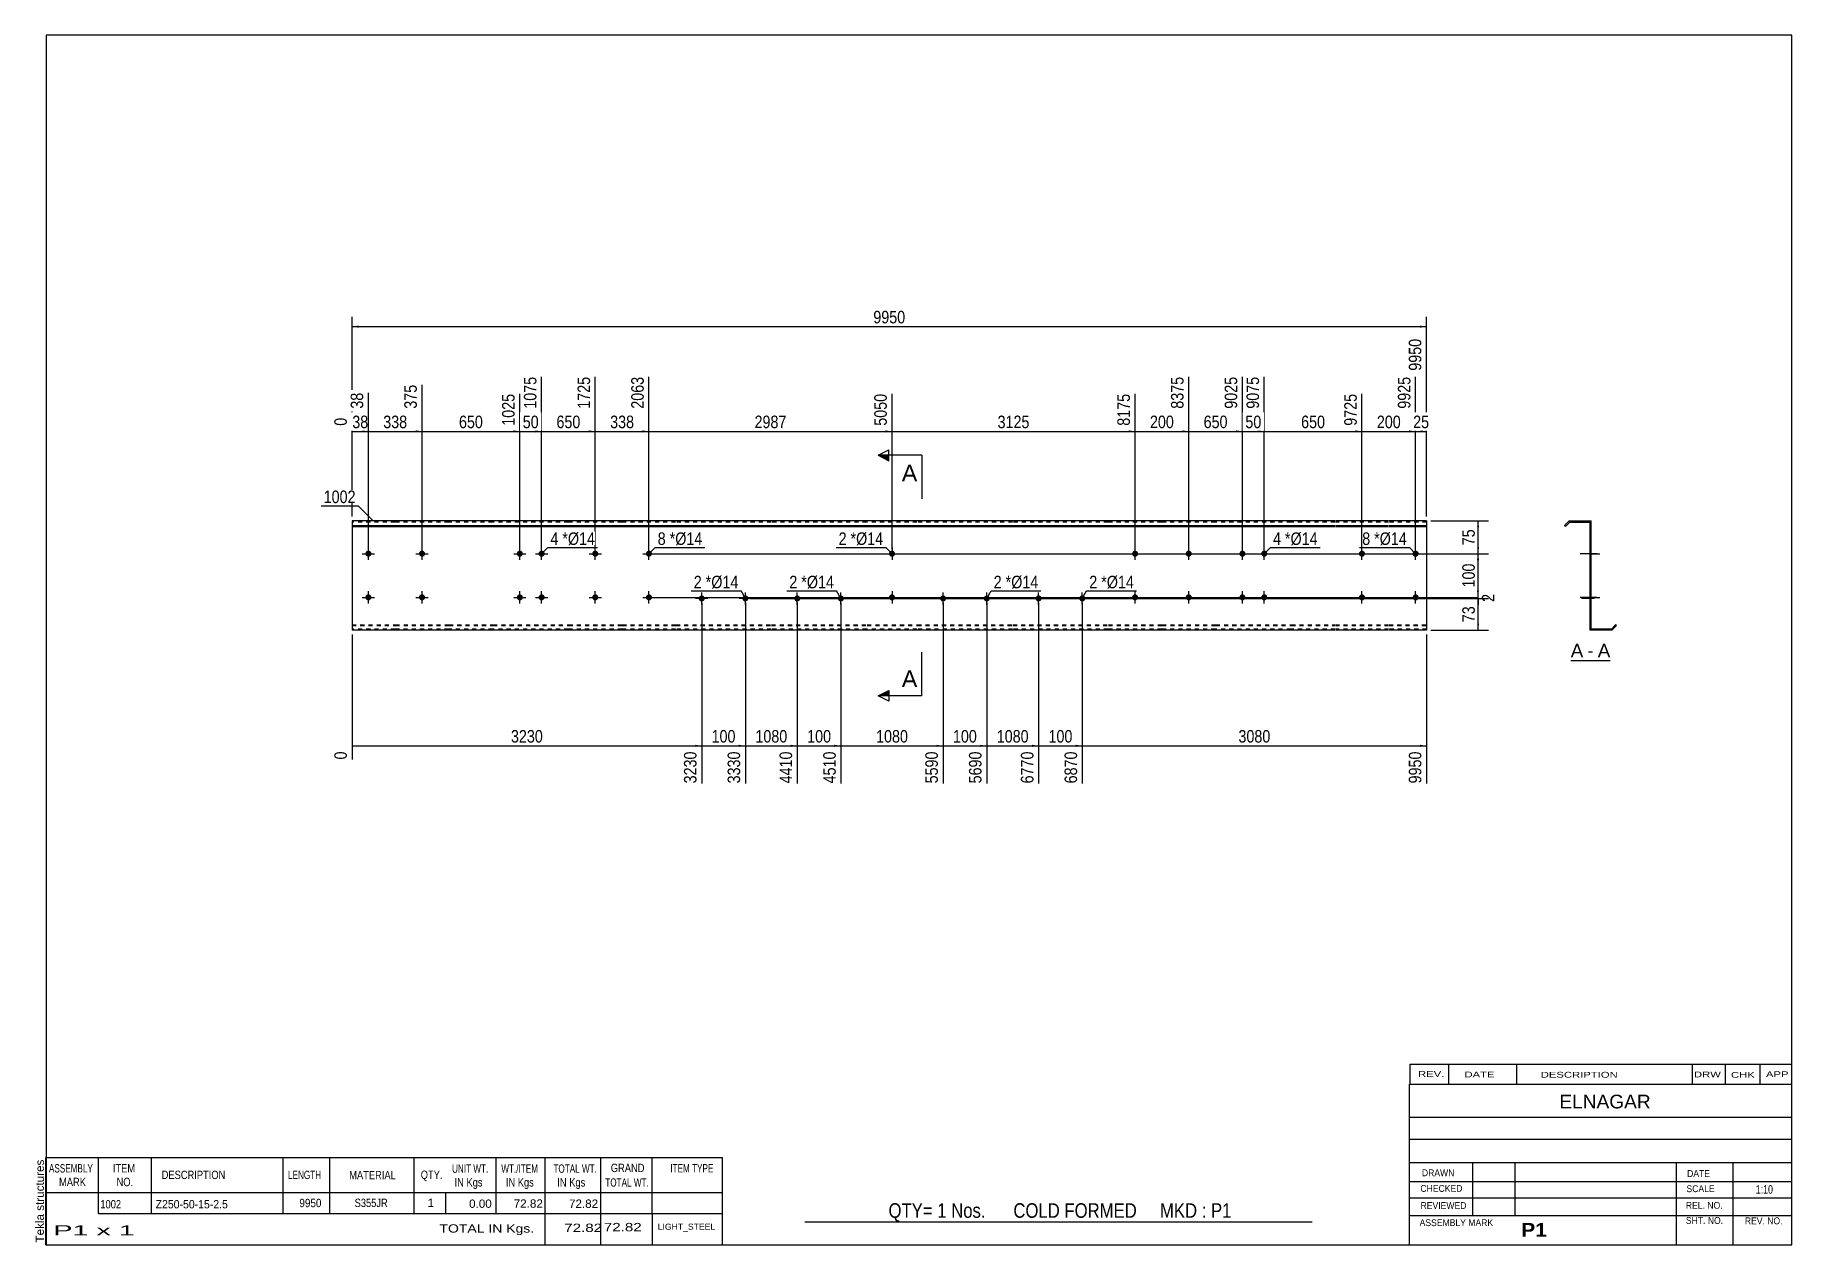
# Model space of a CAD drawing. Header units: millimetres. Extents: x -73 to 330, y -153 to 124.
import ezdxf

# ---------------------------------------------------------------- set-up
doc = ezdxf.new("R2010")
doc.units = ezdxf.units.MM
doc.linetypes.add('DXK_LINE_DOT1', pattern=[1.8814, 0.9407, -0.9407])
doc.styles.add('Arial', font='ARIAL.TTF', dxfattribs={"height": 0.2})
doc.styles.add('Arial Bold', font='ARIALBD.TTF', dxfattribs={"height": 0.2})
doc.styles.add('Arial Narrow', font='ARIALN.TTF', dxfattribs={"height": 0.2})

# ---------------------------------------------------------------- blocks, each defined once
blk = doc.blocks.new('Unknown-629081513-1920')
at = {"color": 5, "linetype": 'Continuous'}
for p, q in [((329.9, 123.75), (-70.1, 123.75)), ((-70.1, 123.75), (-70.1, -153.25)), ((329.9, -153.25), (329.9, 123.75)), ((-70.1, -153.25), (329.9, -153.25))]:
    blk.add_line(p, q, dxfattribs=at)
at = {"color": 174, "linetype": 'Continuous', "style": 'Arial'}
blk.add_text('Tekla structures', height=1.9102, rotation=90, dxfattribs=at).set_placement((-70.6, -152.75))
blk = doc.blocks.new('Unknown-629081513-12 - 1239')
at = {"color": 7, "linetype": 'Continuous'}
blk.add_line((279.25, -19.45), (288.28, -19.45), dxfattribs=at)
at = {"color": 0, "linetype": 'Continuous'}
blk.add_wipeout([(282.09, -18.7), (282.09, -15.5), (279.25, -15.5), (279.25, -18.7)], dxfattribs=at)
blk.add_wipeout([(284.48, -18.7), (284.48, -15.5), (283.05, -15.5), (283.05, -18.7)], dxfattribs=at)
at = {"color": 96, "linetype": 'Continuous', "style": 'Arial'}
blk.add_text('A', height=3.06, dxfattribs=at).set_placement((279.25, -18.7))
at = {"color": 0, "linetype": 'Continuous'}
blk.add_wipeout([(288.28, -18.7), (288.28, -15.5), (285.44, -15.5), (285.44, -18.7)], dxfattribs=at)
at = {"color": 96, "linetype": 'Continuous', "style": 'Arial'}
for s, p in [('A', (285.44, -18.7)), ('-', (283.05, -18.7))]:
    blk.add_text(s, height=3.06, dxfattribs=at).set_placement(p)
blk = doc.blocks.new('Bolt-629081513-1223 - 1203')
at = {"linetype": 'Continuous'}
for points in [[(37.74, 5, -1), (39.14, 5, -1)], [(42.74, 5, -1), (44.14, 5, -1)], [(37.74, -5, -1), (39.14, -5, -1)], [(42.74, -5, -1), (44.14, -5, -1)]]:
    blk.add_hatch(color=3, dxfattribs=at).paths.add_polyline_path(points)
at = {"color": 3, "linetype": 'Continuous'}
for p, q in [((37.04, 5), (39.84, 5)), ((38.44, 3.6), (38.44, 6.4)), ((42.04, 5), (44.84, 5)), ((43.44, 3.6), (43.44, 6.4)), ((38.44, -6.4), (38.44, -3.6)), ((43.44, -6.4), (43.44, -3.6)), ((37.04, -5), (39.84, -5)), ((42.04, -5), (44.84, -5))]:
    blk.add_line(p, q, dxfattribs=at)
blk = doc.blocks.new('Part-629081513-1218 - 1203')
at = {"color": 2, "linetype": 'Continuous'}
for p, q in [((0, 12.5), (0, -12.5)), ((9.85, 12.5), (0, 12.5)), ((22.14, 12.5), (9.95, 12.5)), ((32.24, 12.5), (22.24, 12.5)), ((49.53, 12.5), (32.34, 12.5)), ((61.83, 12.5), (49.63, 12.5)), ((74.12, 12.5), (61.93, 12.5)), ((96.02, 12.5), (74.22, 12.5)), ((117.92, 12.5), (96.12, 12.5)), ((129.42, 12.5), (118.02, 12.5)), ((151.32, 12.5), (129.52, 12.5)), ((173.22, 12.5), (151.42, 12.5)), ((185.52, 12.5), (173.32, 12.5)), ((197.81, 12.5), (185.62, 12.5)), ((215.1, 12.5), (197.91, 12.5)), ((225.2, 12.5), (215.2, 12.5)), ((237.5, 12.5), (225.3, 12.5)), ((246.2, 12.5), (237.6, 12.5)), ((246.2, 12.5), (246.2, -12.5)), ((0, 11.44), (9.85, 11.44)), ((0, 11.26), (9.85, 11.26)), ((9.95, 11.44), (22.14, 11.44)), ((9.95, 11.26), (22.14, 11.26)), ((22.24, 11.44), (32.24, 11.44)), ((22.24, 11.26), (32.24, 11.26)), ((32.34, 11.44), (49.53, 11.44)), ((32.34, 11.26), (49.53, 11.26)), ((49.63, 11.44), (61.83, 11.44)), ((49.63, 11.26), (61.83, 11.26)), ((61.93, 11.44), (74.12, 11.44)), ((61.93, 11.26), (74.12, 11.26)), ((74.22, 11.44), (96.02, 11.44)), ((74.22, 11.26), (96.02, 11.26)), ((96.12, 11.44), (117.92, 11.44)), ((96.12, 11.26), (117.92, 11.26)), ((118.02, 11.44), (129.42, 11.44)), ((118.02, 11.26), (129.42, 11.26)), ((129.52, 11.44), (151.32, 11.44)), ((129.52, 11.26), (151.32, 11.26)), ((151.42, 11.44), (173.22, 11.44)), ((151.42, 11.26), (173.22, 11.26)), ((173.32, 11.44), (185.52, 11.44)), ((173.32, 11.26), (185.52, 11.26)), ((185.62, 11.44), (197.81, 11.44)), ((185.62, 11.26), (197.81, 11.26)), ((197.91, 11.44), (215.1, 11.44)), ((197.91, 11.26), (215.1, 11.26)), ((215.2, 11.44), (225.2, 11.44)), ((215.2, 11.26), (225.2, 11.26)), ((225.3, 11.44), (237.5, 11.44)), ((225.3, 11.26), (237.5, 11.26)), ((237.6, 11.44), (246.2, 11.44)), ((237.6, 11.26), (246.2, 11.26)), ((9.85, -12.5), (0, -12.5)), ((22.14, -12.5), (9.95, -12.5)), ((32.24, -12.5), (22.24, -12.5)), ((49.53, -12.5), (32.34, -12.5)), ((61.83, -12.5), (49.63, -12.5)), ((74.12, -12.5), (61.93, -12.5)), ((96.02, -12.5), (74.22, -12.5)), ((117.92, -12.5), (96.12, -12.5)), ((129.42, -12.5), (118.02, -12.5)), ((151.32, -12.5), (129.52, -12.5)), ((173.22, -12.5), (151.42, -12.5)), ((185.52, -12.5), (173.32, -12.5)), ((197.81, -12.5), (185.62, -12.5)), ((215.1, -12.5), (197.91, -12.5)), ((225.2, -12.5), (215.2, -12.5)), ((237.5, -12.5), (225.3, -12.5)), ((246.2, -12.5), (237.6, -12.5))]:
    blk.add_line(p, q, dxfattribs=at)
at = {"color": 7, "linetype": 'DXK_LINE_DOT1'}
for p, q in [((9.85, 12.25), (0, 12.25)), ((22.14, 12.25), (9.95, 12.25)), ((32.24, 12.25), (22.24, 12.25)), ((49.53, 12.25), (32.34, 12.25)), ((61.83, 12.25), (49.63, 12.25)), ((74.12, 12.25), (61.93, 12.25)), ((96.02, 12.25), (74.22, 12.25)), ((117.92, 12.25), (96.12, 12.25)), ((129.42, 12.25), (118.02, 12.25)), ((151.32, 12.25), (129.52, 12.25)), ((173.22, 12.25), (151.42, 12.25)), ((185.52, 12.25), (173.32, 12.25)), ((197.81, 12.25), (185.62, 12.25)), ((215.1, 12.25), (197.91, 12.25)), ((225.2, 12.25), (215.2, 12.25)), ((237.5, 12.25), (225.3, 12.25)), ((246.2, 12.25), (237.6, 12.25)), ((0, -11.26), (9.85, -11.26)), ((0, -11.44), (9.85, -11.44)), ((9.95, -11.26), (22.14, -11.26)), ((9.95, -11.44), (22.14, -11.44)), ((22.24, -11.26), (32.24, -11.26)), ((22.24, -11.44), (32.24, -11.44)), ((32.34, -11.26), (49.53, -11.26)), ((32.34, -11.44), (49.53, -11.44)), ((49.63, -11.26), (61.83, -11.26)), ((49.63, -11.44), (61.83, -11.44)), ((61.93, -11.26), (74.12, -11.26)), ((61.93, -11.44), (74.12, -11.44)), ((74.22, -11.26), (96.02, -11.26)), ((74.22, -11.44), (96.02, -11.44)), ((96.12, -11.26), (117.92, -11.26)), ((96.12, -11.44), (117.92, -11.44)), ((118.02, -11.26), (129.42, -11.26)), ((118.02, -11.44), (129.42, -11.44)), ((129.52, -11.26), (151.32, -11.26)), ((129.52, -11.44), (151.32, -11.44)), ((151.42, -11.26), (173.22, -11.26)), ((151.42, -11.44), (173.22, -11.44)), ((173.32, -11.26), (185.52, -11.26)), ((173.32, -11.44), (185.52, -11.44)), ((185.62, -11.26), (197.81, -11.26)), ((185.62, -11.44), (197.81, -11.44)), ((197.91, -11.26), (215.1, -11.26)), ((197.91, -11.44), (215.1, -11.44)), ((215.2, -11.26), (225.2, -11.26)), ((215.2, -11.44), (225.2, -11.44)), ((225.3, -11.26), (237.5, -11.26)), ((225.3, -11.44), (237.5, -11.44)), ((237.6, -11.26), (246.2, -11.26)), ((237.6, -11.44), (246.2, -11.44)), ((9.85, -12.25), (0, -12.25)), ((22.14, -12.25), (9.95, -12.25)), ((32.24, -12.25), (22.24, -12.25)), ((49.53, -12.25), (32.34, -12.25)), ((61.83, -12.25), (49.63, -12.25)), ((74.12, -12.25), (61.93, -12.25)), ((96.02, -12.25), (74.22, -12.25)), ((117.92, -12.25), (96.12, -12.25)), ((129.42, -12.25), (118.02, -12.25)), ((151.32, -12.25), (129.52, -12.25)), ((173.22, -12.25), (151.42, -12.25)), ((185.52, -12.25), (173.32, -12.25)), ((197.81, -12.25), (185.62, -12.25)), ((215.1, -12.25), (197.91, -12.25)), ((225.2, -12.25), (215.2, -12.25)), ((237.5, -12.25), (225.3, -12.25)), ((246.2, -12.25), (237.6, -12.25))]:
    blk.add_line(p, q, dxfattribs=at)
blk = doc.blocks.new('Bolt-629081513-1219 - 1203')
at = {"linetype": 'Continuous'}
for points in [[(191.01, 5, -1), (192.41, 5, -1)], [(230.7, 5, -1), (232.1, 5, -1)]]:
    blk.add_hatch(color=3, dxfattribs=at).paths.add_polyline_path(points)
at = {"color": 3, "linetype": 'Continuous'}
for p, q in [((190.31, 5), (193.11, 5)), ((191.71, 3.6), (191.71, 6.4)), ((230, 5), (232.8, 5)), ((231.4, 3.6), (231.4, 6.4))]:
    blk.add_line(p, q, dxfattribs=at)
blk = doc.blocks.new('Bolt-629081513-1220 - 1203')
at = {"linetype": 'Continuous'}
for points in [[(203.31, 5, -1), (204.71, 5, -1)], [(208.31, 5, -1), (209.71, 5, -1)], [(203.31, -5, -1), (204.71, -5, -1)], [(208.31, -5, -1), (209.71, -5, -1)]]:
    blk.add_hatch(color=3, dxfattribs=at).paths.add_polyline_path(points)
at = {"color": 3, "linetype": 'Continuous'}
for p, q in [((202.61, 5), (205.41, 5)), ((204.01, 3.6), (204.01, 6.4)), ((207.61, 5), (210.41, 5)), ((209.01, 3.6), (209.01, 6.4)), ((204.01, -6.4), (204.01, -3.6)), ((209.01, -6.4), (209.01, -3.6)), ((202.61, -5), (205.41, -5)), ((207.61, -5), (210.41, -5))]:
    blk.add_line(p, q, dxfattribs=at)
blk = doc.blocks.new('Bolt-629081513-1221 - 1203')
at = {"linetype": 'Continuous'}
for points in [[(191.01, -5, -1), (192.41, -5, -1)], [(230.7, -5, -1), (232.1, -5, -1)]]:
    blk.add_hatch(color=3, dxfattribs=at).paths.add_polyline_path(points)
at = {"color": 3, "linetype": 'Continuous'}
for p, q in [((191.71, -6.4), (191.71, -3.6)), ((231.4, -6.4), (231.4, -3.6)), ((190.31, -5), (193.11, -5)), ((230, -5), (232.8, -5))]:
    blk.add_line(p, q, dxfattribs=at)
blk = doc.blocks.new('Bolt-629081513-1222 - 1203')
at = {"linetype": 'Continuous'}
for points in [[(15.34, -5, -1), (16.74, -5, -1)], [(55.03, -5, -1), (56.43, -5, -1)]]:
    blk.add_hatch(color=3, dxfattribs=at).paths.add_polyline_path(points)
at = {"color": 3, "linetype": 'Continuous'}
for p, q in [((16.04, -6.4), (16.04, -3.6)), ((55.73, -6.4), (55.73, -3.6)), ((14.64, -5), (17.44, -5)), ((54.33, -5), (57.13, -5))]:
    blk.add_line(p, q, dxfattribs=at)
blk = doc.blocks.new('Bolt-629081513-1224 - 1203')
at = {"linetype": 'Continuous'}
for points in [[(15.34, 5, -1), (16.74, 5, -1)], [(55.03, 5, -1), (56.43, 5, -1)]]:
    blk.add_hatch(color=3, dxfattribs=at).paths.add_polyline_path(points)
at = {"color": 3, "linetype": 'Continuous'}
for p, q in [((14.64, 5), (17.44, 5)), ((16.04, 3.6), (16.04, 6.4)), ((54.33, 5), (57.13, 5)), ((55.73, 3.6), (55.73, 6.4))]:
    blk.add_line(p, q, dxfattribs=at)
blk = doc.blocks.new('Bolt-629081513-1225 - 1203')
at = {"linetype": 'Continuous'}
for points in [[(178.72, 5, -1), (180.12, 5, -1)], [(243, 5, -1), (244.4, 5, -1)]]:
    blk.add_hatch(color=3, dxfattribs=at).paths.add_polyline_path(points)
at = {"color": 3, "linetype": 'Continuous'}
for p, q in [((178.02, 5), (180.82, 5)), ((179.42, 3.6), (179.42, 6.4)), ((242.3, 5), (245.1, 5)), ((243.7, 3.6), (243.7, 6.4))]:
    blk.add_line(p, q, dxfattribs=at)
blk = doc.blocks.new('Bolt-629081513-1226 - 1203')
at = {"linetype": 'Continuous'}
for points in [[(178.72, -5, -1), (180.12, -5, -1)], [(243, -5, -1), (244.4, -5, -1)]]:
    blk.add_hatch(color=3, dxfattribs=at).paths.add_polyline_path(points)
at = {"color": 3, "linetype": 'Continuous'}
for p, q in [((179.42, -6.4), (179.42, -3.6)), ((243.7, -6.4), (243.7, -3.6)), ((178.02, -5), (180.82, -5)), ((242.3, -5), (245.1, -5))]:
    blk.add_line(p, q, dxfattribs=at)
blk = doc.blocks.new('Bolt-629081513-1227 - 1203')
at = {"linetype": 'Continuous'}
for points in [[(3.05, 5, -1), (4.45, 5, -1)], [(67.33, 5, -1), (68.73, 5, -1)]]:
    blk.add_hatch(color=3, dxfattribs=at).paths.add_polyline_path(points)
at = {"color": 3, "linetype": 'Continuous'}
for p, q in [((2.35, 5), (5.15, 5)), ((3.75, 3.6), (3.75, 6.4)), ((66.63, 5), (69.43, 5)), ((68.03, 3.6), (68.03, 6.4))]:
    blk.add_line(p, q, dxfattribs=at)
blk = doc.blocks.new('Bolt-629081513-1228 - 1203')
at = {"linetype": 'Continuous'}
for points in [[(3.05, -5, -1), (4.45, -5, -1)], [(67.33, -5, -1), (68.73, -5, -1)]]:
    blk.add_hatch(color=3, dxfattribs=at).paths.add_polyline_path(points)
at = {"color": 3, "linetype": 'Continuous'}
for p, q in [((3.75, -6.4), (3.75, -3.6)), ((68.03, -6.4), (68.03, -3.6)), ((2.35, -5), (5.15, -5)), ((66.63, -5), (69.43, -5))]:
    blk.add_line(p, q, dxfattribs=at)
blk = doc.blocks.new('Bolt-629081513-1229 - 1203')
at = {"linetype": 'Continuous'}
for points in [[(157.32, -5.95, -1), (157.32, -4.55, -1)], [(167.32, -5.95, -1), (167.32, -4.55, -1)]]:
    blk.add_hatch(color=3, dxfattribs=at).paths.add_polyline_path(points)
at = {"color": 3, "linetype": 'Continuous'}
for p, q in [((157.32, -6.65), (157.32, -3.85)), ((167.32, -6.65), (167.32, -3.85)), ((158.72, -5.25), (155.92, -5.25)), ((168.72, -5.25), (165.92, -5.25))]:
    blk.add_line(p, q, dxfattribs=at)
blk = doc.blocks.new('Bolt-629081513-1230 - 1203')
at = {"linetype": 'Continuous'}
for points in [[(135.42, -5.95, -1), (135.42, -4.55, -1)], [(145.42, -5.95, -1), (145.42, -4.55, -1)]]:
    blk.add_hatch(color=3, dxfattribs=at).paths.add_polyline_path(points)
at = {"color": 3, "linetype": 'Continuous'}
for p, q in [((135.42, -6.65), (135.42, -3.85)), ((145.42, -6.65), (145.42, -3.85)), ((136.82, -5.25), (134.02, -5.25)), ((146.82, -5.25), (144.02, -5.25))]:
    blk.add_line(p, q, dxfattribs=at)
blk = doc.blocks.new('Bolt-629081513-1231 - 1203')
at = {"linetype": 'Continuous'}
for points in [[(102.02, -5.95, -1), (102.02, -4.55, -1)], [(112.02, -5.95, -1), (112.02, -4.55, -1)]]:
    blk.add_hatch(color=3, dxfattribs=at).paths.add_polyline_path(points)
at = {"color": 3, "linetype": 'Continuous'}
for p, q in [((102.02, -6.65), (102.02, -3.85)), ((112.02, -6.65), (112.02, -3.85)), ((103.42, -5.25), (100.62, -5.25)), ((113.42, -5.25), (110.62, -5.25))]:
    blk.add_line(p, q, dxfattribs=at)
blk = doc.blocks.new('Bolt-629081513-1232 - 1203')
at = {"linetype": 'Continuous'}
for points in [[(80.12, -5.95, -1), (80.12, -4.55, -1)], [(90.12, -5.95, -1), (90.12, -4.55, -1)]]:
    blk.add_hatch(color=3, dxfattribs=at).paths.add_polyline_path(points)
at = {"color": 3, "linetype": 'Continuous'}
for p, q in [((80.12, -6.65), (80.12, -3.85)), ((90.12, -6.65), (90.12, -3.85)), ((81.52, -5.25), (78.72, -5.25)), ((91.52, -5.25), (88.72, -5.25))]:
    blk.add_line(p, q, dxfattribs=at)
blk = doc.blocks.new('Bolt-629081513-1233 - 1203')
at = {"linetype": 'Continuous'}
for points in [[(124.42, 5, -1), (123.02, 5, -1)], [(124.42, -5, -1), (123.02, -5, -1)]]:
    blk.add_hatch(color=3, dxfattribs=at).paths.add_polyline_path(points)
at = {"color": 3, "linetype": 'Continuous'}
for p, q in [((122.32, 5), (125.12, 5)), ((123.72, 6.4), (123.72, 3.6)), ((123.72, -3.6), (123.72, -6.4)), ((122.32, -5), (125.12, -5))]:
    blk.add_line(p, q, dxfattribs=at)
blk = doc.blocks.new('Part-629081513-1241 - 1239')
at = {"color": 2, "linetype": 'Continuous'}
for p, q in [((278.89, 12.5), (277.83, 11.44)), ((278.99, 12.25), (278.01, 11.26)), ((278.89, 12.5), (283.89, 12.5)), ((278.99, 12.25), (283.64, 12.25)), ((283.64, 12.25), (283.64, -12.5)), ((283.89, -12.25), (283.89, 12.5)), ((277.83, 11.44), (278.01, 11.26)), ((288.54, -12.25), (289.52, -11.26)), ((288.64, -12.5), (289.7, -11.44)), ((289.7, -11.44), (289.52, -11.26)), ((288.64, -12.5), (283.64, -12.5)), ((288.54, -12.25), (283.89, -12.25))]:
    blk.add_line(p, q, dxfattribs=at)
blk = doc.blocks.new('Bolt-629081513-1242 - 1239')
at = {"linetype": 'Continuous'}
blk.add_hatch(color=3, dxfattribs=at).paths.add_polyline_path([(283.64, 5.7), (283.64, 4.3), (283.89, 4.3), (283.89, 5.7)])
blk.add_hatch(color=3, dxfattribs=at).paths.add_polyline_path([(283.64, 5.7), (283.64, 4.3), (283.89, 4.3), (283.89, 5.7)])
at = {"color": 3, "linetype": 'Continuous'}
for p, q in [((284.69, 5), (281.39, 5)), ((284.69, 5), (281.39, 5)), ((283.89, 5.7), (283.64, 5.7)), ((283.89, 5.7), (283.64, 5.7)), ((283.89, 4.3), (283.64, 4.3)), ((283.89, 4.3), (283.64, 4.3))]:
    blk.add_line(p, q, dxfattribs=at)
blk = doc.blocks.new('Bolt-629081513-1243 - 1239')
at = {"linetype": 'Continuous'}
for points in [[(283.64, 5.7), (283.64, 4.3), (283.89, 4.3), (283.89, 5.7)], [(283.64, 5.7), (283.64, 4.3), (283.89, 4.3), (283.89, 5.7)], [(283.64, -4.3), (283.64, -5.7), (283.89, -5.7), (283.89, -4.3)], [(283.64, -4.3), (283.64, -5.7), (283.89, -5.7), (283.89, -4.3)]]:
    blk.add_hatch(color=3, dxfattribs=at).paths.add_polyline_path(points)
at = {"color": 3, "linetype": 'Continuous'}
for p, q in [((285.19, 5), (281.39, 5)), ((285.19, 5), (281.39, 5)), ((283.89, 5.7), (283.64, 5.7)), ((283.89, 5.7), (283.64, 5.7)), ((283.89, 4.3), (283.64, 4.3)), ((283.89, 4.3), (283.64, 4.3)), ((285.19, -5), (281.39, -5)), ((285.19, -5), (281.39, -5)), ((283.89, -4.3), (283.64, -4.3)), ((283.89, -4.3), (283.64, -4.3)), ((283.89, -5.7), (283.64, -5.7)), ((283.89, -5.7), (283.64, -5.7))]:
    blk.add_line(p, q, dxfattribs=at)
blk = doc.blocks.new('Bolt-629081513-1244 - 1239')
at = {"linetype": 'Continuous'}
blk.add_hatch(color=3, dxfattribs=at).paths.add_polyline_path([(283.64, -4.3), (283.64, -5.7), (283.89, -5.7), (283.89, -4.3)])
blk.add_hatch(color=3, dxfattribs=at).paths.add_polyline_path([(283.64, -4.3), (283.64, -5.7), (283.89, -5.7), (283.89, -4.3)])
at = {"color": 3, "linetype": 'Continuous'}
for p, q in [((284.69, -5), (281.39, -5)), ((284.69, -5), (281.39, -5)), ((283.89, -4.3), (283.64, -4.3)), ((283.89, -4.3), (283.64, -4.3)), ((283.89, -5.7), (283.64, -5.7)), ((283.89, -5.7), (283.64, -5.7))]:
    blk.add_line(p, q, dxfattribs=at)
blk = doc.blocks.new('Bolt-629081513-1245 - 1239')
at = {"linetype": 'Continuous'}
blk.add_hatch(color=3, dxfattribs=at).paths.add_polyline_path([(283.64, -4.3), (283.64, -5.7), (283.89, -5.7), (283.89, -4.3)])
blk.add_hatch(color=3, dxfattribs=at).paths.add_polyline_path([(283.64, -4.3), (283.64, -5.7), (283.89, -5.7), (283.89, -4.3)])
at = {"color": 3, "linetype": 'Continuous'}
for p, q in [((284.69, -5), (281.39, -5)), ((284.69, -5), (281.39, -5)), ((283.89, -4.3), (283.64, -4.3)), ((283.89, -4.3), (283.64, -4.3)), ((283.89, -5.7), (283.64, -5.7)), ((283.89, -5.7), (283.64, -5.7))]:
    blk.add_line(p, q, dxfattribs=at)
blk = doc.blocks.new('Bolt-629081513-1246 - 1239')
at = {"linetype": 'Continuous'}
for points in [[(283.64, 5.7), (283.64, 4.3), (283.89, 4.3), (283.89, 5.7)], [(283.64, 5.7), (283.64, 4.3), (283.89, 4.3), (283.89, 5.7)], [(283.64, -4.3), (283.64, -5.7), (283.89, -5.7), (283.89, -4.3)], [(283.64, -4.3), (283.64, -5.7), (283.89, -5.7), (283.89, -4.3)]]:
    blk.add_hatch(color=3, dxfattribs=at).paths.add_polyline_path(points)
at = {"color": 3, "linetype": 'Continuous'}
for p, q in [((285.19, 5), (281.39, 5)), ((285.19, 5), (281.39, 5)), ((283.89, 5.7), (283.64, 5.7)), ((283.89, 5.7), (283.64, 5.7)), ((283.89, 4.3), (283.64, 4.3)), ((283.89, 4.3), (283.64, 4.3)), ((285.19, -5), (281.39, -5)), ((285.19, -5), (281.39, -5)), ((283.89, -4.3), (283.64, -4.3)), ((283.89, -4.3), (283.64, -4.3)), ((283.89, -5.7), (283.64, -5.7)), ((283.89, -5.7), (283.64, -5.7))]:
    blk.add_line(p, q, dxfattribs=at)
blk = doc.blocks.new('Bolt-629081513-1247 - 1239')
at = {"linetype": 'Continuous'}
blk.add_hatch(color=3, dxfattribs=at).paths.add_polyline_path([(283.64, 5.7), (283.64, 4.3), (283.89, 4.3), (283.89, 5.7)])
blk.add_hatch(color=3, dxfattribs=at).paths.add_polyline_path([(283.64, 5.7), (283.64, 4.3), (283.89, 4.3), (283.89, 5.7)])
at = {"color": 3, "linetype": 'Continuous'}
for p, q in [((284.69, 5), (281.39, 5)), ((284.69, 5), (281.39, 5)), ((283.89, 5.7), (283.64, 5.7)), ((283.89, 5.7), (283.64, 5.7)), ((283.89, 4.3), (283.64, 4.3)), ((283.89, 4.3), (283.64, 4.3))]:
    blk.add_line(p, q, dxfattribs=at)
blk = doc.blocks.new('Bolt-629081513-1248 - 1239')
at = {"linetype": 'Continuous'}
blk.add_hatch(color=3, dxfattribs=at).paths.add_polyline_path([(283.64, 5.7), (283.64, 4.3), (283.89, 4.3), (283.89, 5.7)])
blk.add_hatch(color=3, dxfattribs=at).paths.add_polyline_path([(283.64, 5.7), (283.64, 4.3), (283.89, 4.3), (283.89, 5.7)])
at = {"color": 3, "linetype": 'Continuous'}
for p, q in [((284.69, 5), (281.39, 5)), ((284.69, 5), (281.39, 5)), ((283.89, 5.7), (283.64, 5.7)), ((283.89, 5.7), (283.64, 5.7)), ((283.89, 4.3), (283.64, 4.3)), ((283.89, 4.3), (283.64, 4.3))]:
    blk.add_line(p, q, dxfattribs=at)
blk = doc.blocks.new('Bolt-629081513-1249 - 1239')
at = {"linetype": 'Continuous'}
blk.add_hatch(color=3, dxfattribs=at).paths.add_polyline_path([(283.64, -4.3), (283.64, -5.7), (283.89, -5.7), (283.89, -4.3)])
blk.add_hatch(color=3, dxfattribs=at).paths.add_polyline_path([(283.64, -4.3), (283.64, -5.7), (283.89, -5.7), (283.89, -4.3)])
at = {"color": 3, "linetype": 'Continuous'}
for p, q in [((284.69, -5), (281.39, -5)), ((284.69, -5), (281.39, -5)), ((283.89, -4.3), (283.64, -4.3)), ((283.89, -4.3), (283.64, -4.3)), ((283.89, -5.7), (283.64, -5.7)), ((283.89, -5.7), (283.64, -5.7))]:
    blk.add_line(p, q, dxfattribs=at)
blk = doc.blocks.new('Bolt-629081513-1250 - 1239')
at = {"linetype": 'Continuous'}
blk.add_hatch(color=3, dxfattribs=at).paths.add_polyline_path([(283.64, 5.7), (283.64, 4.3), (283.89, 4.3), (283.89, 5.7)])
blk.add_hatch(color=3, dxfattribs=at).paths.add_polyline_path([(283.64, 5.7), (283.64, 4.3), (283.89, 4.3), (283.89, 5.7)])
at = {"color": 3, "linetype": 'Continuous'}
for p, q in [((284.69, 5), (281.39, 5)), ((284.69, 5), (281.39, 5)), ((283.89, 5.7), (283.64, 5.7)), ((283.89, 5.7), (283.64, 5.7)), ((283.89, 4.3), (283.64, 4.3)), ((283.89, 4.3), (283.64, 4.3))]:
    blk.add_line(p, q, dxfattribs=at)
blk = doc.blocks.new('Bolt-629081513-1251 - 1239')
at = {"linetype": 'Continuous'}
blk.add_hatch(color=3, dxfattribs=at).paths.add_polyline_path([(283.64, -4.3), (283.64, -5.7), (283.89, -5.7), (283.89, -4.3)])
blk.add_hatch(color=3, dxfattribs=at).paths.add_polyline_path([(283.64, -4.3), (283.64, -5.7), (283.89, -5.7), (283.89, -4.3)])
at = {"color": 3, "linetype": 'Continuous'}
for p, q in [((284.69, -5), (281.39, -5)), ((284.69, -5), (281.39, -5)), ((283.89, -4.3), (283.64, -4.3)), ((283.89, -4.3), (283.64, -4.3)), ((283.89, -5.7), (283.64, -5.7)), ((283.89, -5.7), (283.64, -5.7))]:
    blk.add_line(p, q, dxfattribs=at)
blk = doc.blocks.new('Bolt-629081513-1252 - 1239')
at = {"linetype": 'Continuous'}
blk.add_hatch(color=3, dxfattribs=at).paths.add_polyline_path([(283.89, -5.95), (283.89, -4.55), (283.64, -4.55), (283.64, -5.95)])
blk.add_hatch(color=3, dxfattribs=at).paths.add_polyline_path([(283.89, -5.95), (283.89, -4.55), (283.64, -4.55), (283.64, -5.95)])
at = {"color": 3, "linetype": 'Continuous'}
for p, q in [((284.63, -5.25), (281.68, -5.25)), ((284.63, -5.25), (281.68, -5.25)), ((283.89, -4.55), (283.64, -4.55)), ((283.89, -4.55), (283.64, -4.55)), ((283.89, -5.95), (283.64, -5.95)), ((283.89, -5.95), (283.64, -5.95))]:
    blk.add_line(p, q, dxfattribs=at)
blk = doc.blocks.new('Bolt-629081513-1253 - 1239')
at = {"linetype": 'Continuous'}
blk.add_hatch(color=3, dxfattribs=at).paths.add_polyline_path([(283.89, -5.95), (283.89, -4.55), (283.64, -4.55), (283.64, -5.95)])
blk.add_hatch(color=3, dxfattribs=at).paths.add_polyline_path([(283.89, -5.95), (283.89, -4.55), (283.64, -4.55), (283.64, -5.95)])
at = {"color": 3, "linetype": 'Continuous'}
for p, q in [((284.63, -5.25), (281.68, -5.25)), ((284.63, -5.25), (281.68, -5.25)), ((283.89, -4.55), (283.64, -4.55)), ((283.89, -4.55), (283.64, -4.55)), ((283.89, -5.95), (283.64, -5.95)), ((283.89, -5.95), (283.64, -5.95))]:
    blk.add_line(p, q, dxfattribs=at)
blk = doc.blocks.new('Bolt-629081513-1254 - 1239')
at = {"linetype": 'Continuous'}
blk.add_hatch(color=3, dxfattribs=at).paths.add_polyline_path([(283.89, -5.95), (283.89, -4.55), (283.64, -4.55), (283.64, -5.95)])
blk.add_hatch(color=3, dxfattribs=at).paths.add_polyline_path([(283.89, -5.95), (283.89, -4.55), (283.64, -4.55), (283.64, -5.95)])
at = {"color": 3, "linetype": 'Continuous'}
for p, q in [((284.63, -5.25), (281.68, -5.25)), ((284.63, -5.25), (281.68, -5.25)), ((283.89, -4.55), (283.64, -4.55)), ((283.89, -4.55), (283.64, -4.55)), ((283.89, -5.95), (283.64, -5.95)), ((283.89, -5.95), (283.64, -5.95))]:
    blk.add_line(p, q, dxfattribs=at)
blk = doc.blocks.new('Bolt-629081513-1255 - 1239')
at = {"linetype": 'Continuous'}
blk.add_hatch(color=3, dxfattribs=at).paths.add_polyline_path([(283.89, -5.95), (283.89, -4.55), (283.64, -4.55), (283.64, -5.95)])
blk.add_hatch(color=3, dxfattribs=at).paths.add_polyline_path([(283.89, -5.95), (283.89, -4.55), (283.64, -4.55), (283.64, -5.95)])
at = {"color": 3, "linetype": 'Continuous'}
for p, q in [((284.63, -5.25), (281.68, -5.25)), ((284.63, -5.25), (281.68, -5.25)), ((283.89, -4.55), (283.64, -4.55)), ((283.89, -4.55), (283.64, -4.55)), ((283.89, -5.95), (283.64, -5.95)), ((283.89, -5.95), (283.64, -5.95))]:
    blk.add_line(p, q, dxfattribs=at)
blk = doc.blocks.new('Bolt-629081513-1256 - 1239')
at = {"linetype": 'Continuous'}
for points in [[(283.89, 4.3), (283.89, 5.7), (283.64, 5.7), (283.64, 4.3)], [(283.89, -5.7), (283.89, -4.3), (283.64, -4.3), (283.64, -5.7)]]:
    blk.add_hatch(color=3, dxfattribs=at).paths.add_polyline_path(points)
at = {"color": 3, "linetype": 'Continuous'}
for p, q in [((283.64, 5.7), (283.89, 5.7)), ((283.64, 5), (285.89, 5)), ((283.64, 4.3), (283.89, 4.3)), ((283.64, -4.3), (283.89, -4.3)), ((283.64, -5), (285.89, -5)), ((283.64, -5.7), (283.89, -5.7))]:
    blk.add_line(p, q, dxfattribs=at)
blk = doc.blocks.new('StraightDimension-629081513-1279 - 1203')
at = {"linetype": 'Continuous'}
blk.add_hatch(color=7, dxfattribs=at).paths.add_polyline_path([(242.2, 33.25), (243.7, 33), (242.2, 32.75)])
at = {"color": 7, "linetype": 'Continuous'}
for p, q in [((243.7, 6), (243.7, 45.51)), ((231.4, 6), (231.4, 41.61)), ((231.4, 33), (243.7, 33))]:
    blk.add_line(p, q, dxfattribs=at)
at = {"color": 0}
blk.add_wipeout([(240.89, 33.15), (240.89, 37.35), (234.21, 37.35), (234.21, 33.15)], dxfattribs=at)
at = {"color": 0, "linetype": 'Continuous'}
blk.add_wipeout([(243.1, 46.11), (238.9, 46.11), (238.9, 37.6), (243.1, 37.6)], dxfattribs=at)
at = {"color": 3, "linetype": 'Continuous', "style": 'Arial Narrow'}
blk.add_text('9925', height=2.863, rotation=90.0002, dxfattribs=at).set_placement((242.5, 38.2))
at = {"color": 3, "style": 'Arial Narrow'}
blk.add_text('200', height=2.863, dxfattribs=at).set_placement((234.81, 33.75))
blk = doc.blocks.new('StraightDimension-629081513-1353 - 1203')
at = {"linetype": 'Continuous'}
blk.add_hatch(color=7, dxfattribs=at).paths.add_polyline_path([(155.82, -38.75), (157.32, -39), (155.82, -39.25)])
at = {"color": 7, "linetype": 'Continuous'}
for p, q in [((145.42, -6.25), (145.42, -47.61)), ((157.32, -6.25), (157.32, -47.61)), ((145.42, -39), (157.32, -39))]:
    blk.add_line(p, q, dxfattribs=at)
at = {"color": 0}
blk.add_wipeout([(155.63, -38.85), (155.63, -34.65), (147.12, -34.65), (147.12, -38.85)], dxfattribs=at)
at = {"color": 0, "linetype": 'Continuous'}
blk.add_wipeout([(156.72, -39.7), (152.52, -39.7), (152.52, -48.21), (156.72, -48.21)], dxfattribs=at)
at = {"color": 3, "style": 'Arial Narrow'}
blk.add_text('1080', height=2.863, dxfattribs=at).set_placement((147.72, -38.25))
at = {"color": 3, "linetype": 'Continuous', "style": 'Arial Narrow'}
blk.add_text('6770', height=2.863, rotation=90.0002, dxfattribs=at).set_placement((156.12, -47.61))
blk = doc.blocks.new('StraightDimension-629081513-1289 - 1203')
at = {"linetype": 'Continuous'}
blk.add_hatch(color=7, dxfattribs=at).paths.add_polyline_path([(36.94, 33.25), (38.44, 33), (36.94, 32.75)])
at = {"color": 7, "linetype": 'Continuous'}
for p, q in [((16.04, 6), (16.04, 43.68)), ((38.44, 6), (38.44, 41.61)), ((16.04, 33), (38.44, 33))]:
    blk.add_line(p, q, dxfattribs=at)
at = {"color": 0, "linetype": 'Continuous'}
blk.add_wipeout([(37.84, 42.21), (33.64, 42.21), (33.64, 33.7), (37.84, 33.7)], dxfattribs=at)
at = {"color": 0}
blk.add_wipeout([(30.58, 33.15), (30.58, 37.35), (23.9, 37.35), (23.9, 33.15)], dxfattribs=at)
at = {"color": 3, "linetype": 'Continuous', "style": 'Arial Narrow'}
blk.add_text('1025', height=2.863, rotation=90.0002, dxfattribs=at).set_placement((37.24, 34.3))
at = {"color": 3, "style": 'Arial Narrow'}
blk.add_text('650', height=2.863, dxfattribs=at).set_placement((24.5, 33.75))
blk = doc.blocks.new('StraightDimension-629081513-1284 - 1203')
at = {"linetype": 'Continuous'}
blk.add_hatch(color=7, dxfattribs=at).paths.add_polyline_path([(177.92, 33.25), (179.42, 33), (177.92, 32.75)])
at = {"color": 7, "linetype": 'Continuous'}
for p, q in [((123.72, 6), (123.72, 41.61)), ((179.42, 6), (179.42, 41.61)), ((123.72, 33), (179.42, 33))]:
    blk.add_line(p, q, dxfattribs=at)
at = {"color": 0, "linetype": 'Continuous'}
blk.add_wipeout([(178.82, 42.21), (174.62, 42.21), (174.62, 33.7), (178.82, 33.7)], dxfattribs=at)
at = {"color": 0}
blk.add_wipeout([(155.83, 33.15), (155.83, 37.35), (147.31, 37.35), (147.31, 33.15)], dxfattribs=at)
at = {"color": 3, "linetype": 'Continuous', "style": 'Arial Narrow'}
blk.add_text('8175', height=2.863, rotation=90.0002, dxfattribs=at).set_placement((178.22, 34.3))
at = {"color": 3, "style": 'Arial Narrow'}
blk.add_text('3125', height=2.863, dxfattribs=at).set_placement((147.91, 33.75))
blk = doc.blocks.new('StraightDimension-629081513-1283 - 1203')
at = {"linetype": 'Continuous'}
blk.add_hatch(color=7, dxfattribs=at).paths.add_polyline_path([(190.21, 33.25), (191.71, 33), (190.21, 32.75)])
at = {"color": 7, "linetype": 'Continuous'}
for p, q in [((191.71, 6), (191.71, 45.51)), ((179.42, 6), (179.42, 41.61)), ((179.42, 33), (191.71, 33))]:
    blk.add_line(p, q, dxfattribs=at)
at = {"color": 0}
blk.add_wipeout([(188.91, 33.15), (188.91, 37.35), (182.22, 37.35), (182.22, 33.15)], dxfattribs=at)
at = {"color": 0, "linetype": 'Continuous'}
blk.add_wipeout([(191.11, 46.11), (186.91, 46.11), (186.91, 37.6), (191.11, 37.6)], dxfattribs=at)
at = {"color": 3, "linetype": 'Continuous', "style": 'Arial Narrow'}
blk.add_text('8375', height=2.863, rotation=90.0002, dxfattribs=at).set_placement((190.51, 38.2))
at = {"color": 3, "style": 'Arial Narrow'}
blk.add_text('200', height=2.863, dxfattribs=at).set_placement((182.82, 33.75))
blk = doc.blocks.new('StraightDimension-629081513-1357 - 1203')
at = {"linetype": 'Continuous'}
blk.add_hatch(color=7, dxfattribs=at).paths.add_polyline_path([(100.52, -38.75), (102.02, -39), (100.52, -39.25)])
at = {"color": 7, "linetype": 'Continuous'}
for p, q in [((90.12, -6.25), (90.12, -47.61)), ((102.02, -6.25), (102.02, -47.61)), ((90.12, -39), (102.02, -39))]:
    blk.add_line(p, q, dxfattribs=at)
at = {"color": 0}
blk.add_wipeout([(100.33, -38.85), (100.33, -34.65), (91.82, -34.65), (91.82, -38.85)], dxfattribs=at)
at = {"color": 0, "linetype": 'Continuous'}
blk.add_wipeout([(101.42, -39.7), (97.22, -39.7), (97.22, -48.21), (101.42, -48.21)], dxfattribs=at)
at = {"color": 3, "style": 'Arial Narrow'}
blk.add_text('1080', height=2.863, dxfattribs=at).set_placement((92.42, -38.25))
at = {"color": 3, "linetype": 'Continuous', "style": 'Arial Narrow'}
blk.add_text('4410', height=2.863, rotation=90.0002, dxfattribs=at).set_placement((100.82, -47.61))
blk = doc.blocks.new('StraightDimension-629081513-1282 - 1203')
at = {"linetype": 'Continuous'}
blk.add_hatch(color=7, dxfattribs=at).paths.add_polyline_path([(202.51, 33.25), (204.01, 33), (202.51, 32.75)])
at = {"color": 7, "linetype": 'Continuous'}
for p, q in [((191.71, 6), (191.71, 45.51)), ((204.01, 6), (204.01, 45.51)), ((191.71, 33), (204.01, 33))]:
    blk.add_line(p, q, dxfattribs=at)
at = {"color": 0}
blk.add_wipeout([(201.2, 33.15), (201.2, 37.35), (194.52, 37.35), (194.52, 33.15)], dxfattribs=at)
at = {"color": 0, "linetype": 'Continuous'}
blk.add_wipeout([(203.41, 46.11), (199.21, 46.11), (199.21, 37.6), (203.41, 37.6)], dxfattribs=at)
at = {"color": 3, "linetype": 'Continuous', "style": 'Arial Narrow'}
blk.add_text('9025', height=2.863, rotation=90.0002, dxfattribs=at).set_placement((202.81, 38.2))
at = {"color": 3, "style": 'Arial Narrow'}
blk.add_text('650', height=2.863, dxfattribs=at).set_placement((195.12, 33.75))
blk = doc.blocks.new('StraightDimension-629081513-1356 - 1203')
at = {"linetype": 'Continuous'}
blk.add_hatch(color=7, dxfattribs=at).paths.add_polyline_path([(110.52, -38.75), (112.02, -39), (110.52, -39.25)])
at = {"color": 7, "linetype": 'Continuous'}
for p, q in [((102.02, -6.25), (102.02, -47.61)), ((112.02, -6.25), (112.02, -47.61)), ((102.02, -39), (112.02, -39))]:
    blk.add_line(p, q, dxfattribs=at)
at = {"color": 0}
blk.add_wipeout([(110.36, -38.85), (110.36, -34.65), (103.68, -34.65), (103.68, -38.85)], dxfattribs=at)
at = {"color": 0, "linetype": 'Continuous'}
blk.add_wipeout([(111.42, -39.7), (107.22, -39.7), (107.22, -48.21), (111.42, -48.21)], dxfattribs=at)
at = {"color": 3, "style": 'Arial Narrow'}
blk.add_text('100', height=2.863, dxfattribs=at).set_placement((104.28, -38.25))
at = {"color": 3, "linetype": 'Continuous', "style": 'Arial Narrow'}
blk.add_text('4510', height=2.863, rotation=90.0002, dxfattribs=at).set_placement((110.82, -47.61))
blk = doc.blocks.new('StraightDimension-629081513-1419 - 1203')
at = {"linetype": 'Continuous'}
for points in [[(1.5, 56.75), (0, 57), (1.5, 57.25)], [(244.7, 57.25), (246.2, 57), (244.7, 56.75)]]:
    blk.add_hatch(color=7, dxfattribs=at).paths.add_polyline_path(points)
at = {"color": 7, "linetype": 'Continuous'}
for p, q in [((0, 13.5), (0, 59.25)), ((0, 57), (246.2, 57)), ((246.2, 13.5), (246.2, 59.25))]:
    blk.add_line(p, q, dxfattribs=at)
at = {"color": 0}
blk.add_wipeout([(127.35, 57.15), (127.35, 61.35), (118.84, 61.35), (118.84, 57.15)], dxfattribs=at)
at = {"color": 3, "style": 'Arial Narrow'}
blk.add_text('9950', height=2.863, dxfattribs=at).set_placement((119.44, 57.75))
blk = doc.blocks.new('StraightDimension-629081513-1355 - 1203')
at = {"linetype": 'Continuous'}
blk.add_hatch(color=7, dxfattribs=at).paths.add_polyline_path([(133.92, -38.75), (135.42, -39), (133.92, -39.25)])
at = {"color": 7, "linetype": 'Continuous'}
for p, q in [((112.02, -6.25), (112.02, -47.61)), ((135.42, -6.25), (135.42, -47.61)), ((112.02, -39), (135.42, -39))]:
    blk.add_line(p, q, dxfattribs=at)
at = {"color": 0}
blk.add_wipeout([(127.98, -38.85), (127.98, -34.65), (119.47, -34.65), (119.47, -38.85)], dxfattribs=at)
at = {"color": 0, "linetype": 'Continuous'}
blk.add_wipeout([(134.82, -39.7), (130.62, -39.7), (130.62, -48.21), (134.82, -48.21)], dxfattribs=at)
at = {"color": 3, "style": 'Arial Narrow'}
blk.add_text('1080', height=2.863, dxfattribs=at).set_placement((120.07, -38.25))
at = {"color": 3, "linetype": 'Continuous', "style": 'Arial Narrow'}
blk.add_text('5590', height=2.863, rotation=90.0002, dxfattribs=at).set_placement((134.22, -47.61))
blk = doc.blocks.new('StraightDimension-629081513-1291 - 1203')
at = {"linetype": 'Continuous'}
blk.add_hatch(color=7, dxfattribs=at).paths.add_polyline_path([(2.25, 33.25), (3.75, 33), (2.25, 32.75)])
at = {"color": 7, "linetype": 'Continuous'}
for p, q in [((3.75, 6), (3.75, 41.86)), ((0, 13.5), (0, 36.13)), ((0, 33), (3.75, 33))]:
    blk.add_line(p, q, dxfattribs=at)
at = {"color": 0}
blk.add_wipeout([(4.3, 33.15), (4.3, 37.35), (-0.55, 37.35), (-0.55, 33.15)], dxfattribs=at)
at = {"color": 0, "linetype": 'Continuous'}
blk.add_wipeout([(3.15, 42.46), (-1.05, 42.46), (-1.05, 37.6), (3.15, 37.6)], dxfattribs=at)
blk.add_wipeout([(-0.6, 36.73), (-4.8, 36.73), (-4.8, 33.7), (-0.6, 33.7)], dxfattribs=at)
at = {"color": 3, "linetype": 'Continuous', "style": 'Arial Narrow'}
for s, height, p in [('38', 2.863, (2.55, 38.2)), ('0', 2.86, (-1.2, 34.3))]:
    blk.add_text(s, height=height, rotation=90.0002, dxfattribs=at).set_placement(p)
at = {"color": 3, "style": 'Arial Narrow'}
blk.add_text('38', height=2.863, dxfattribs=at).set_placement((0.05, 33.75))
blk = doc.blocks.new('StraightDimension-629081513-1286 - 1203')
at = {"linetype": 'Continuous'}
blk.add_hatch(color=7, dxfattribs=at).paths.add_polyline_path([(66.53, 33.25), (68.03, 33), (66.53, 32.75)])
at = {"color": 7, "linetype": 'Continuous'}
for p, q in [((55.73, 6), (55.73, 45.51)), ((68.03, 6), (68.03, 45.51)), ((55.73, 33), (68.03, 33))]:
    blk.add_line(p, q, dxfattribs=at)
at = {"color": 0}
blk.add_wipeout([(65.22, 33.15), (65.22, 37.35), (58.54, 37.35), (58.54, 33.15)], dxfattribs=at)
at = {"color": 0, "linetype": 'Continuous'}
blk.add_wipeout([(67.43, 46.11), (63.23, 46.11), (63.23, 37.6), (67.43, 37.6)], dxfattribs=at)
at = {"color": 3, "linetype": 'Continuous', "style": 'Arial Narrow'}
blk.add_text('2063', height=2.863, rotation=90.0002, dxfattribs=at).set_placement((66.83, 38.2))
at = {"color": 3, "style": 'Arial Narrow'}
blk.add_text('338', height=2.863, dxfattribs=at).set_placement((59.14, 33.75))
blk = doc.blocks.new('StraightDimension-629081513-1280 - 1203')
at = {"linetype": 'Continuous'}
blk.add_hatch(color=7, dxfattribs=at).paths.add_polyline_path([(229.9, 33.25), (231.4, 33), (229.9, 32.75)])
at = {"color": 7, "linetype": 'Continuous'}
for p, q in [((209.01, 6), (209.01, 45.51)), ((231.4, 6), (231.4, 41.61)), ((209.01, 33), (231.4, 33))]:
    blk.add_line(p, q, dxfattribs=at)
at = {"color": 0, "linetype": 'Continuous'}
blk.add_wipeout([(230.8, 42.21), (226.6, 42.21), (226.6, 33.7), (230.8, 33.7)], dxfattribs=at)
at = {"color": 0}
blk.add_wipeout([(223.55, 33.15), (223.55, 37.35), (216.86, 37.35), (216.86, 33.15)], dxfattribs=at)
at = {"color": 3, "linetype": 'Continuous', "style": 'Arial Narrow'}
blk.add_text('9725', height=2.863, rotation=90.0002, dxfattribs=at).set_placement((230.2, 34.3))
at = {"color": 3, "style": 'Arial Narrow'}
blk.add_text('650', height=2.863, dxfattribs=at).set_placement((217.46, 33.75))
blk = doc.blocks.new('StraightDimension-629081513-1354 - 1203')
at = {"linetype": 'Continuous'}
blk.add_hatch(color=7, dxfattribs=at).paths.add_polyline_path([(143.92, -38.75), (145.42, -39), (143.92, -39.25)])
at = {"color": 7, "linetype": 'Continuous'}
for p, q in [((135.42, -6.25), (135.42, -47.61)), ((145.42, -6.25), (145.42, -47.61)), ((135.42, -39), (145.42, -39))]:
    blk.add_line(p, q, dxfattribs=at)
at = {"color": 0}
blk.add_wipeout([(143.76, -38.85), (143.76, -34.65), (137.08, -34.65), (137.08, -38.85)], dxfattribs=at)
at = {"color": 0, "linetype": 'Continuous'}
blk.add_wipeout([(144.82, -39.7), (140.62, -39.7), (140.62, -48.21), (144.82, -48.21)], dxfattribs=at)
at = {"color": 3, "style": 'Arial Narrow'}
blk.add_text('100', height=2.863, dxfattribs=at).set_placement((137.68, -38.25))
at = {"color": 3, "linetype": 'Continuous', "style": 'Arial Narrow'}
blk.add_text('5690', height=2.863, rotation=90.0002, dxfattribs=at).set_placement((144.22, -47.61))
blk = doc.blocks.new('StraightDimension-629081513-1290 - 1203')
at = {"linetype": 'Continuous'}
blk.add_hatch(color=7, dxfattribs=at).paths.add_polyline_path([(14.54, 33.25), (16.04, 33), (14.54, 32.75)])
at = {"color": 7, "linetype": 'Continuous'}
for p, q in [((3.75, 6), (3.75, 41.86)), ((16.04, 6), (16.04, 43.68)), ((3.75, 33), (16.04, 33))]:
    blk.add_line(p, q, dxfattribs=at)
at = {"color": 0}
blk.add_wipeout([(13.24, 33.15), (13.24, 37.35), (6.55, 37.35), (6.55, 33.15)], dxfattribs=at)
at = {"color": 0, "linetype": 'Continuous'}
blk.add_wipeout([(15.44, 44.28), (11.24, 44.28), (11.24, 37.6), (15.44, 37.6)], dxfattribs=at)
at = {"color": 3, "linetype": 'Continuous', "style": 'Arial Narrow'}
blk.add_text('375', height=2.863, rotation=90.0002, dxfattribs=at).set_placement((14.84, 38.2))
at = {"color": 3, "style": 'Arial Narrow'}
blk.add_text('338', height=2.863, dxfattribs=at).set_placement((7.15, 33.75))
blk = doc.blocks.new('StraightDimension-629081513-1358 - 1203')
at = {"linetype": 'Continuous'}
blk.add_hatch(color=7, dxfattribs=at).paths.add_polyline_path([(88.62, -38.75), (90.12, -39), (88.62, -39.25)])
at = {"color": 7, "linetype": 'Continuous'}
for p, q in [((80.12, -6.25), (80.12, -47.61)), ((90.12, -6.25), (90.12, -47.61)), ((80.12, -39), (90.12, -39))]:
    blk.add_line(p, q, dxfattribs=at)
at = {"color": 0}
blk.add_wipeout([(88.46, -38.85), (88.46, -34.65), (81.78, -34.65), (81.78, -38.85)], dxfattribs=at)
at = {"color": 0, "linetype": 'Continuous'}
blk.add_wipeout([(89.52, -39.7), (85.32, -39.7), (85.32, -48.21), (89.52, -48.21)], dxfattribs=at)
at = {"color": 3, "style": 'Arial Narrow'}
blk.add_text('100', height=2.863, dxfattribs=at).set_placement((82.38, -38.25))
at = {"color": 3, "linetype": 'Continuous', "style": 'Arial Narrow'}
blk.add_text('3330', height=2.863, rotation=90.0002, dxfattribs=at).set_placement((88.92, -47.61))
blk = doc.blocks.new('StraightDimension-629081513-1387 - 1203')
at = {"linetype": 'Continuous'}
for points in [[(257.75, 11), (258, 12.5), (258.25, 11)], [(258.25, 6.5), (258, 5), (257.75, 6.5)]]:
    blk.add_hatch(color=7, dxfattribs=at).paths.add_polyline_path(points)
at = {"color": 7, "linetype": 'Continuous'}
for p, q in [((247.2, 12.5), (260.4, 12.5)), ((258, 5), (258, 12.5)), ((69.03, 5), (260.4, 5))]:
    blk.add_line(p, q, dxfattribs=at)
at = {"color": 0}
blk.add_wipeout([(257.85, 11.18), (253.65, 11.18), (253.65, 6.32), (257.85, 6.32)], dxfattribs=at)
at = {"color": 3, "style": 'Arial Narrow'}
blk.add_text('75', height=2.863, rotation=90.0002, dxfattribs=at).set_placement((257.25, 6.92))
blk = doc.blocks.new('StraightDimension-629081513-1388 - 1203')
at = {"linetype": 'Continuous'}
for points in [[(257.75, 3.5), (258, 5), (258.25, 3.5)], [(258.25, -3.5), (258, -5), (257.75, -3.5)]]:
    blk.add_hatch(color=7, dxfattribs=at).paths.add_polyline_path(points)
at = {"color": 7, "linetype": 'Continuous'}
for p, q in [((69.03, 5), (260.4, 5)), ((258, -5), (258, 5)), ((69.03, -5), (260.4, -5))]:
    blk.add_line(p, q, dxfattribs=at)
at = {"color": 0}
blk.add_wipeout([(257.85, 3.34), (253.65, 3.34), (253.65, -3.34), (257.85, -3.34)], dxfattribs=at)
at = {"color": 3, "style": 'Arial Narrow'}
blk.add_text('100', height=2.863, rotation=90.0002, dxfattribs=at).set_placement((257.25, -2.74))
blk = doc.blocks.new('StraightDimension-629081513-1389 - 1203')
at = {"linetype": 'Continuous'}
for points in [[(258.25, -3.5), (258, -5), (257.75, -3.5)], [(257.75, -6.75), (258, -5.25), (258.25, -6.75)]]:
    blk.add_hatch(color=7, dxfattribs=at).paths.add_polyline_path(points)
at = {"color": 7, "linetype": 'Continuous'}
for p, q in [((69.03, -5), (260.25, -5)), ((91.12, -5.25), (260.25, -5.25)), ((258, -5.25), (258, -5))]:
    blk.add_line(p, q, dxfattribs=at)
at = {"color": 0}
blk.add_wipeout([(262.35, -3.61), (258.15, -3.61), (258.15, -6.64), (262.35, -6.64)], dxfattribs=at)
at = {"color": 3, "style": 'Arial Narrow'}
blk.add_text('2', height=2.86, rotation=90.0002, dxfattribs=at).set_placement((261.75, -6.04))
blk = doc.blocks.new('StraightDimension-629081513-1390 - 1203')
at = {"linetype": 'Continuous'}
for points in [[(257.75, -6.75), (258, -5.25), (258.25, -6.75)], [(258.25, -11), (258, -12.5), (257.75, -11)]]:
    blk.add_hatch(color=7, dxfattribs=at).paths.add_polyline_path(points)
at = {"color": 7, "linetype": 'Continuous'}
for p, q in [((91.12, -5.25), (260.4, -5.25)), ((258, -12.5), (258, -5.25)), ((247.2, -12.5), (260.4, -12.5))]:
    blk.add_line(p, q, dxfattribs=at)
at = {"color": 0}
blk.add_wipeout([(257.85, -6.45), (253.65, -6.45), (253.65, -11.3), (257.85, -11.3)], dxfattribs=at)
at = {"color": 3, "style": 'Arial Narrow'}
blk.add_text('73', height=2.863, rotation=90.0002, dxfattribs=at).set_placement((257.25, -10.7))
blk = doc.blocks.new('StraightDimension-629081513-1285 - 1203')
at = {"linetype": 'Continuous'}
blk.add_hatch(color=7, dxfattribs=at).paths.add_polyline_path([(122.22, 33.25), (123.72, 33), (122.22, 32.75)])
at = {"color": 7, "linetype": 'Continuous'}
for p, q in [((68.03, 6), (68.03, 45.51)), ((123.72, 6), (123.72, 41.61)), ((68.03, 33), (123.72, 33))]:
    blk.add_line(p, q, dxfattribs=at)
at = {"color": 0, "linetype": 'Continuous'}
blk.add_wipeout([(123.12, 42.21), (118.92, 42.21), (118.92, 33.7), (123.12, 33.7)], dxfattribs=at)
at = {"color": 0}
blk.add_wipeout([(100.13, 33.15), (100.13, 37.35), (91.62, 37.35), (91.62, 33.15)], dxfattribs=at)
at = {"color": 3, "linetype": 'Continuous', "style": 'Arial Narrow'}
blk.add_text('5050', height=2.863, rotation=90.0002, dxfattribs=at).set_placement((122.52, 34.3))
at = {"color": 3, "style": 'Arial Narrow'}
blk.add_text('2987', height=2.863, dxfattribs=at).set_placement((92.22, 33.75))
blk = doc.blocks.new('StraightDimension-629081513-1278 - 1203')
at = {"linetype": 'Continuous'}
blk.add_hatch(color=7, dxfattribs=at).paths.add_polyline_path([(244.7, 33.25), (246.2, 33), (244.7, 32.75)])
at = {"color": 7, "linetype": 'Continuous'}
for p, q in [((246.2, 13.5), (246.2, 54.21)), ((243.7, 6), (243.7, 45.51)), ((243.7, 33), (246.2, 33))]:
    blk.add_line(p, q, dxfattribs=at)
at = {"color": 0, "linetype": 'Continuous'}
blk.add_wipeout([(245.6, 54.81), (241.4, 54.81), (241.4, 46.3), (245.6, 46.3)], dxfattribs=at)
at = {"color": 0}
blk.add_wipeout([(247.37, 33.15), (247.37, 37.35), (242.52, 37.35), (242.52, 33.15)], dxfattribs=at)
at = {"color": 3, "linetype": 'Continuous', "style": 'Arial Narrow'}
blk.add_text('9950', height=2.863, rotation=90.0002, dxfattribs=at).set_placement((245, 46.9))
at = {"color": 3, "style": 'Arial Narrow'}
blk.add_text('25', height=2.863, dxfattribs=at).set_placement((243.12, 33.75))
blk = doc.blocks.new('StraightDimension-629081513-1281 - 1203')
at = {"linetype": 'Continuous'}
blk.add_hatch(color=7, dxfattribs=at).paths.add_polyline_path([(207.51, 33.25), (209.01, 33), (207.51, 32.75)])
at = {"color": 7, "linetype": 'Continuous'}
for p, q in [((204.01, 6), (204.01, 45.51)), ((209.01, 6), (209.01, 45.51)), ((204.01, 33), (209.01, 33))]:
    blk.add_line(p, q, dxfattribs=at)
at = {"color": 0}
blk.add_wipeout([(208.94, 33.15), (208.94, 37.35), (204.08, 37.35), (204.08, 33.15)], dxfattribs=at)
at = {"color": 0, "linetype": 'Continuous'}
blk.add_wipeout([(208.41, 46.11), (204.21, 46.11), (204.21, 37.6), (208.41, 37.6)], dxfattribs=at)
at = {"color": 3, "linetype": 'Continuous', "style": 'Arial Narrow'}
blk.add_text('9075', height=2.863, rotation=90.0002, dxfattribs=at).set_placement((207.81, 38.2))
at = {"color": 3, "style": 'Arial Narrow'}
blk.add_text('50', height=2.863, dxfattribs=at).set_placement((204.68, 33.75))
blk = doc.blocks.new('StraightDimension-629081513-1351 - 1203')
at = {"linetype": 'Continuous'}
blk.add_hatch(color=7, dxfattribs=at).paths.add_polyline_path([(244.7, -38.75), (246.2, -39), (244.7, -39.25)])
at = {"color": 7, "linetype": 'Continuous'}
for p, q in [((167.32, -6.25), (167.32, -47.61)), ((246.2, -13.5), (246.2, -47.61)), ((167.32, -39), (246.2, -39))]:
    blk.add_line(p, q, dxfattribs=at)
at = {"color": 0}
blk.add_wipeout([(211.02, -38.85), (211.02, -34.65), (202.5, -34.65), (202.5, -38.85)], dxfattribs=at)
at = {"color": 0, "linetype": 'Continuous'}
blk.add_wipeout([(245.6, -39.7), (241.4, -39.7), (241.4, -48.21), (245.6, -48.21)], dxfattribs=at)
at = {"color": 3, "style": 'Arial Narrow'}
blk.add_text('3080', height=2.863, dxfattribs=at).set_placement((203.1, -38.25))
at = {"color": 3, "linetype": 'Continuous', "style": 'Arial Narrow'}
blk.add_text('9950', height=2.863, rotation=90.0002, dxfattribs=at).set_placement((245, -47.61))
blk = doc.blocks.new('StraightDimension-629081513-1287 - 1203')
at = {"linetype": 'Continuous'}
blk.add_hatch(color=7, dxfattribs=at).paths.add_polyline_path([(54.23, 33.25), (55.73, 33), (54.23, 32.75)])
at = {"color": 7, "linetype": 'Continuous'}
for p, q in [((43.44, 6), (43.44, 45.51)), ((55.73, 6), (55.73, 45.51)), ((43.44, 33), (55.73, 33))]:
    blk.add_line(p, q, dxfattribs=at)
at = {"color": 0}
blk.add_wipeout([(52.93, 33.15), (52.93, 37.35), (46.24, 37.35), (46.24, 33.15)], dxfattribs=at)
at = {"color": 0, "linetype": 'Continuous'}
blk.add_wipeout([(55.13, 46.11), (50.93, 46.11), (50.93, 37.6), (55.13, 37.6)], dxfattribs=at)
at = {"color": 3, "linetype": 'Continuous', "style": 'Arial Narrow'}
blk.add_text('1725', height=2.863, rotation=90.0002, dxfattribs=at).set_placement((54.53, 38.2))
at = {"color": 3, "style": 'Arial Narrow'}
blk.add_text('650', height=2.863, dxfattribs=at).set_placement((46.84, 33.75))
blk = doc.blocks.new('StraightDimension-629081513-1352 - 1203')
at = {"linetype": 'Continuous'}
blk.add_hatch(color=7, dxfattribs=at).paths.add_polyline_path([(165.82, -38.75), (167.32, -39), (165.82, -39.25)])
at = {"color": 7, "linetype": 'Continuous'}
for p, q in [((157.32, -6.25), (157.32, -47.61)), ((167.32, -6.25), (167.32, -47.61)), ((157.32, -39), (167.32, -39))]:
    blk.add_line(p, q, dxfattribs=at)
at = {"color": 0}
blk.add_wipeout([(165.66, -38.85), (165.66, -34.65), (158.98, -34.65), (158.98, -38.85)], dxfattribs=at)
at = {"color": 0, "linetype": 'Continuous'}
blk.add_wipeout([(166.72, -39.7), (162.52, -39.7), (162.52, -48.21), (166.72, -48.21)], dxfattribs=at)
at = {"color": 3, "style": 'Arial Narrow'}
blk.add_text('100', height=2.863, dxfattribs=at).set_placement((159.58, -38.25))
at = {"color": 3, "linetype": 'Continuous', "style": 'Arial Narrow'}
blk.add_text('6870', height=2.863, rotation=90.0002, dxfattribs=at).set_placement((166.12, -47.61))
blk = doc.blocks.new('StraightDimension-629081513-1288 - 1203')
at = {"linetype": 'Continuous'}
blk.add_hatch(color=7, dxfattribs=at).paths.add_polyline_path([(41.94, 33.25), (43.44, 33), (41.94, 32.75)])
at = {"color": 7, "linetype": 'Continuous'}
for p, q in [((43.44, 6), (43.44, 45.51)), ((38.44, 6), (38.44, 41.61)), ((38.44, 33), (43.44, 33))]:
    blk.add_line(p, q, dxfattribs=at)
at = {"color": 0}
blk.add_wipeout([(43.37, 33.15), (43.37, 37.35), (38.51, 37.35), (38.51, 33.15)], dxfattribs=at)
at = {"color": 0, "linetype": 'Continuous'}
blk.add_wipeout([(42.84, 46.11), (38.64, 46.11), (38.64, 37.6), (42.84, 37.6)], dxfattribs=at)
at = {"color": 3, "linetype": 'Continuous', "style": 'Arial Narrow'}
blk.add_text('1075', height=2.863, rotation=90.0002, dxfattribs=at).set_placement((42.24, 38.2))
at = {"color": 3, "style": 'Arial Narrow'}
blk.add_text('50', height=2.863, dxfattribs=at).set_placement((39.11, 33.75))
blk = doc.blocks.new('StraightDimension-629081513-1359 - 1203')
at = {"linetype": 'Continuous'}
blk.add_hatch(color=7, dxfattribs=at).paths.add_polyline_path([(78.62, -38.75), (80.12, -39), (78.62, -39.25)])
at = {"color": 7, "linetype": 'Continuous'}
for p, q in [((80.12, -6.25), (80.12, -47.61)), ((0, -13.5), (0, -42.13)), ((0, -39), (80.12, -39))]:
    blk.add_line(p, q, dxfattribs=at)
at = {"color": 0}
blk.add_wipeout([(44.32, -38.85), (44.32, -34.65), (35.81, -34.65), (35.81, -38.85)], dxfattribs=at)
at = {"color": 0, "linetype": 'Continuous'}
for points in [[(-0.6, -39.7), (-4.8, -39.7), (-4.8, -42.73), (-0.6, -42.73)], [(79.52, -39.7), (75.32, -39.7), (75.32, -48.21), (79.52, -48.21)]]:
    blk.add_wipeout(points, dxfattribs=at)
at = {"color": 3, "style": 'Arial Narrow'}
blk.add_text('3230', height=2.863, dxfattribs=at).set_placement((36.41, -38.25))
at = {"color": 3, "linetype": 'Continuous', "style": 'Arial Narrow'}
for s, height, p in [('0', 2.86, (-1.2, -42.13)), ('3230', 2.863, (78.92, -47.61))]:
    blk.add_text(s, height=height, rotation=90.0002, dxfattribs=at).set_placement(p)
blk = doc.blocks.new('CBS_BOM-629081513-1970')
at = {"color": 7, "linetype": 'Continuous'}
for p, q in [((-70.13, -141.28), (-70.13, -133.28)), ((-70.13, -133.28), (84.79, -133.28)), ((-58.13, -141.28), (-58.13, -133.28)), ((-45.94, -141.28), (-45.94, -133.28)), ((-15.78, -141.28), (-15.78, -133.28)), ((-5.1, -141.28), (-5.1, -133.28)), ((14.22, -141.28), (14.22, -133.28)), ((33.02, -141.28), (33.02, -133.28)), ((44.23, -141.28), (44.23, -133.28)), ((57.02, -141.28), (57.02, -133.28)), ((68.77, -141.28), (68.77, -133.28)), ((84.79, -133.29), (84.79, -141.27)), ((-70.13, -141.28), (84.79, -141.28)), ((-70.13, -146.08), (-70.13, -141.28)), ((-58.13, -146.08), (-58.13, -141.28)), ((-45.94, -146.08), (-45.94, -141.28)), ((-15.78, -146.08), (-15.78, -141.28)), ((-5.1, -146.08), (-5.1, -141.28)), ((14.22, -146.08), (14.22, -141.28)), ((21.48, -146.08), (21.48, -141.28)), ((33.02, -146.08), (33.02, -141.28)), ((44.23, -146.08), (44.23, -141.28)), ((57.02, -146.08), (57.02, -141.28)), ((68.79, -146.08), (68.79, -141.28)), ((84.79, -141.28), (84.79, -146.08)), ((-70.13, -153.28), (-70.13, -146.1)), ((-58.13, -146.08), (84.79, -146.08)), ((44.23, -153.28), (44.23, -146.1)), ((57.02, -153.28), (57.02, -146.1)), ((68.83, -153.28), (68.83, -146.1)), ((84.79, -146.08), (84.79, -153.28)), ((-70.13, -153.28), (84.79, -153.28))]:
    blk.add_line(p, q, dxfattribs=at)
at = {"color": 3, "linetype": 'Continuous', "style": 'Arial'}
for s, height, width, p in [('ASSEMBLY', 1.91, 0.7, (-69.45, -136.71)), ('ITEM', 1.91, 0.8, (-54.8, -136.71)), ('DESCRIPTION', 1.9102, 0.8, (-43.62, -138.21)), ('LENGTH', 1.91, 0.7, (-14.67, -138.21)), ('MATERIAL', 1.91, 0.8, (-0.65, -138.26)), ('QTY.', 1.91, 0.8, (15.74, -138.18)), ('UNIT WT.', 1.91, 0.7, (22.91, -136.78)), ('WT./ITEM', 1.91, 0.7, (34.2, -136.78)), ('TOTAL WT.', 1.91, 0.7, (46.14, -136.78)), ('GRAND', 1.91, 0.8, (59.29, -136.62)), ('ITEM TYPE', 1.91, 0.7, (72.93, -136.7)), ('MARK', 1.91, 0.8, (-67.13, -139.84)), ('NO.', 1.91, 0.8, (-53.95, -139.84)), ('IN Kgs', 1.91, 0.8, (23.49, -139.92)), ('IN Kgs', 1.91, 0.8, (35.24, -139.92)), ('IN Kgs', 1.91, 0.8, (47.03, -139.92)), ('TOTAL WT.', 1.91, 0.7, (58.03, -139.96))]:
    blk.add_text(s, height=height, dxfattribs=dict(at, width=width)).set_placement(p)
at = {"color": 7, "linetype": 'Continuous', "style": 'Arial'}
for s, height, width, p in [('1002', 1.91, 0.8, (-57.67, -144.93)), ('Z250-50-15-2.5', 1.9102, 0.9, (-45, -144.93)), ('9950', 1.91, 0.85, (-12.06, -144.65)), ('S355JR', 1.91, 0.8, (0.59, -144.62))]:
    blk.add_text(s, height=height, dxfattribs=dict(at, width=width)).set_placement(p)
for s, p in [('1', (17.31, -144.62)), ('0.00', (26.82, -144.81)), ('72.82', (37.04, -144.78)), ('72.82', (49.71, -144.81))]:
    blk.add_text(s, height=1.91, dxfattribs=at).set_placement(p)
at = {"color": 6, "linetype": 'Continuous', "style": 'Arial'}
for s, height, width, p in [('P1 x 1', 2.292, 2.05, (-68.41, -151.09)), ('TOTAL IN Kgs.', 1.9102, 1.2, (20.03, -150.48)), ('72.82', 1.91, 1.3, (48.62, -150.33)), ('72.82', 1.91, 1.3, (57.69, -150.17))]:
    blk.add_text(s, height=height, dxfattribs=dict(at, width=width)).set_placement(p)
blk.add_text('LIGHT_STEEL', height=1.4135, dxfattribs=at).set_placement((70.04, -149.83))
blk = doc.blocks.new('CBS_CALLOFF-629081513-1971')
at = {"color": 7, "linetype": 'Continuous'}
blk.add_line((103.78, -147.98), (220.01, -148), dxfattribs=at)
at = {"color": 3, "linetype": 'Continuous', "style": 'Arial Narrow'}
blk.add_text('QTY= 1 Nos.      COLD FORMED     MKD : P1', height=3.3405, dxfattribs=at).set_placement((122.92, -147.09))
blk = doc.blocks.new('CBS_NAME_BLOG-629081513-1972')
at = {"color": 7, "linetype": 'Continuous'}
for p, q in [((242.31, -116.5), (329.83, -116.5)), ((242.31, -153.21), (242.31, -116.5)), ((242.31, -124.04), (329.83, -124.04)), ((242.38, -129.09), (329.9, -129.09)), ((242.31, -134.46), (329.83, -134.46)), ((256.83, -146.57), (256.83, -134.47)), ((266.52, -146.54), (266.52, -134.47)), ((303.43, -153.21), (303.43, -134.48)), ((316.48, -153.21), (316.48, -134.47)), ((242.32, -138.76), (329.9, -138.74)), ((242.31, -142.51), (329.83, -142.51)), ((242.31, -146.55), (329.83, -146.55)), ((242.31, -153.25), (329.9, -153.25))]:
    blk.add_line(p, q, dxfattribs=at)
at = {"color": 3, "linetype": 'Continuous', "style": 'Arial'}
blk.add_text('ELNAGAR', height=3.133, dxfattribs=at).set_placement((276.63, -122.03))
at = {"color": 3, "linetype": 'Continuous'}
for s, height, style, width, p in [('DRAWN', 1.566, 'Arial', 0.9, (245.14, -137.57)), ('DATE', 1.566, 'Arial', 0.9, (305.9, -137.73)), ('CHECKED', 1.566, 'Arial', 0.9, (244.79, -141.14)), ('SCALE', 1.566, 'Arial', 0.9, (305.75, -141.21)), ('1:10', 1.957, 'Arial Narrow', 0.9, (321.64, -141.57)), ('REVIEWED', 1.566, 'Arial', 0.9, (244.83, -145.06)), ('REL. NO.', 1.566, 'Arial', 0.9, (305.61, -145.01)), ('ASSEMBLY MARK', 1.5663, 'Arial', 0.9, (244.61, -148.99)), ('P1', 3.131, 'Arial Bold', 1.1, (267.89, -151.39)), ('SHT. NO.', 1.566, 'Arial', 0.9, (305.61, -148.48)), ('REV. NO.', 1.566, 'Arial', 0.9, (319.13, -148.57))]:
    blk.add_text(s, height=height, dxfattribs=dict(at, style=style, width=width)).set_placement(p)
blk = doc.blocks.new('CBS_REVISION-629081513-1973')
at = {"color": 7, "linetype": 'Continuous'}
for p, q in [((242.39, -111.87), (329.89, -111.87)), ((242.39, -111.87), (242.39, -116.5)), ((251.19, -111.87), (251.19, -116.5)), ((266.78, -111.87), (266.78, -116.44)), ((307.04, -111.87), (307.04, -116.5)), ((314.58, -111.87), (314.58, -116.5)), ((322.53, -111.87), (322.53, -116.5)), ((242.39, -116.5), (329.89, -116.5))]:
    blk.add_line(p, q, dxfattribs=at)
at = {"color": 7, "style": 'Arial Narrow', "width": 1.7}
for s, height, p in [('REV.', 1.326, (244.25, -114.82)), ('DATE', 1.326, (254.88, -114.94)), ('DESCRIPTION', 1.3257, (272.36, -114.99)), ('DRW', 1.326, (307.47, -114.93)), ('CHK', 1.326, (315.96, -115.02)), ('APP', 1.326, (323.96, -114.87))]:
    blk.add_text(s, height=height, dxfattribs=at).set_placement(p)
blk = doc.blocks.new('SectionMark-629081513-1276 - 1203')
at = {"linetype": 'Continuous'}
for points in [[(123.02, 27.55), (123.02, 26.3), (120.52, 27.55)], [(123.02, -26.3), (123.02, -27.55), (120.52, -27.55)]]:
    blk.add_hatch(color=30, dxfattribs=at).paths.add_polyline_path(points)
at = {"color": 30, "linetype": 'Continuous'}
for p, q in [((120.52, 27.55), (123.02, 28.8)), ((123.02, 26.3), (123.02, 28.8)), ((120.52, 27.55), (123.02, 26.3)), ((120.52, -27.55), (123.02, -26.3)), ((123.02, -28.8), (120.52, -27.55)), ((123.02, -26.3), (123.02, -28.8))]:
    blk.add_line(p, q, dxfattribs=at)
at = {"color": 0, "linetype": 'Continuous'}
for points in [[(129.52, 21.55), (129.52, 25.55), (125.96, 25.55), (125.96, 21.55)], [(129.52, -25.55), (129.52, -21.55), (125.96, -21.55), (125.96, -25.55)]]:
    blk.add_wipeout(points, dxfattribs=at)
at = {"color": 30, "linetype": 'Continuous'}
for p, q in [((130.52, 27.55), (120.52, 27.55)), ((130.52, 27.55), (130.52, 17.55)), ((130.52, -27.55), (130.52, -17.55)), ((130.52, -27.55), (120.52, -27.55))]:
    blk.add_line(p, q, dxfattribs=at)
at = {"color": 96, "linetype": 'Continuous', "style": 'Arial'}
for p in [(125.96, 21.55), (125.96, -25.55)]:
    blk.add_text('A', height=3.82, dxfattribs=at).set_placement(p)
blk = doc.blocks.new('Mark-629081513-1422 - 1203')
at = {"color": 0}
blk.add_wipeout([(0.81, 16.59), (0.81, 19.59), (-6.5, 19.59), (-6.5, 16.59)], dxfattribs=at)
blk.add_wipeout([(0.81, 16.59), (0.81, 19.59), (-6.5, 19.59), (-6.5, 16.59)], dxfattribs=at)
at = {"color": 7, "linetype": 'Continuous'}
for p in [(-7.1, 15.99), (4.95, 12.45)]:
    blk.add_line(p, (1.41, 15.99), dxfattribs=at)
at = {"color": 3, "style": 'Arial Narrow'}
blk.add_text('1002', height=2.863, dxfattribs=at).set_placement((-6.5, 16.59))
blk = doc.blocks.new('MarkSet-629081513-1435 - 1203')
at = {"color": 0}
blk.add_wipeout([(233.29, 7.01), (233.29, 10.01), (231.46, 10.01), (231.46, 7.01)], dxfattribs=at)
blk.add_wipeout([(233.29, 7.01), (233.29, 10.01), (231.46, 10.01), (231.46, 7.01)], dxfattribs=at)
blk.add_wipeout([(235.47, 7.01), (235.47, 10.01), (234.19, 10.01), (234.19, 7.01)], dxfattribs=at)
blk.add_wipeout([(235.47, 7.01), (235.47, 10.01), (234.19, 10.01), (234.19, 7.01)], dxfattribs=at)
at = {"color": 3, "style": 'Arial Narrow'}
blk.add_text('8', height=2.86, dxfattribs=at).set_placement((231.46, 7.01))
at = {"color": 0}
blk.add_wipeout([(241.68, 7.01), (241.68, 10.01), (235.47, 10.01), (235.47, 7.01)], dxfattribs=at)
blk.add_wipeout([(241.68, 7.01), (241.68, 10.01), (235.47, 10.01), (235.47, 7.01)], dxfattribs=at)
at = {"color": 7, "linetype": 'Continuous'}
for p in [(230.86, 6.41), (243.7, 5)]:
    blk.add_line(p, (242.28, 6.41), dxfattribs=at)
at = {"color": 3, "style": 'Arial Narrow'}
for s, height, p in [('*', 2.86, (234.19, 7.01)), ('Ø14', 2.863, (235.47, 7.01))]:
    blk.add_text(s, height=height, dxfattribs=at).set_placement(p)
blk = doc.blocks.new('MarkSet-629081513-1444 - 1203')
at = {"color": 0}
blk.add_wipeout([(71.87, 7.01), (71.87, 10.01), (70.04, 10.01), (70.04, 7.01)], dxfattribs=at)
blk.add_wipeout([(71.87, 7.01), (71.87, 10.01), (70.04, 10.01), (70.04, 7.01)], dxfattribs=at)
at = {"color": 7, "linetype": 'Continuous'}
blk.add_line((68.03, 5), (69.44, 6.41), dxfattribs=at)
at = {"color": 0}
blk.add_wipeout([(74.05, 7.01), (74.05, 10.01), (72.77, 10.01), (72.77, 7.01)], dxfattribs=at)
blk.add_wipeout([(74.05, 7.01), (74.05, 10.01), (72.77, 10.01), (72.77, 7.01)], dxfattribs=at)
at = {"color": 3, "style": 'Arial Narrow'}
blk.add_text('8', height=2.86, dxfattribs=at).set_placement((70.04, 7.01))
at = {"color": 0}
blk.add_wipeout([(80.26, 7.01), (80.26, 10.01), (74.05, 10.01), (74.05, 7.01)], dxfattribs=at)
blk.add_wipeout([(80.26, 7.01), (80.26, 10.01), (74.05, 10.01), (74.05, 7.01)], dxfattribs=at)
at = {"color": 7, "linetype": 'Continuous'}
blk.add_line((69.44, 6.41), (80.86, 6.41), dxfattribs=at)
at = {"color": 3, "style": 'Arial Narrow'}
for s, height, p in [('*', 2.86, (72.77, 7.01)), ('Ø14', 2.863, (74.05, 7.01))]:
    blk.add_text(s, height=height, dxfattribs=at).set_placement(p)
blk = doc.blocks.new('Mark-629081513-1449 - 1203')
at = {"color": 0}
blk.add_wipeout([(212.85, 7.01), (212.85, 10.01), (211.02, 10.01), (211.02, 7.01)], dxfattribs=at)
blk.add_wipeout([(212.85, 7.01), (212.85, 10.01), (211.02, 10.01), (211.02, 7.01)], dxfattribs=at)
at = {"color": 7, "linetype": 'Continuous'}
blk.add_line((209.01, 5), (210.42, 6.41), dxfattribs=at)
at = {"color": 0}
blk.add_wipeout([(215.03, 7.01), (215.03, 10.01), (213.75, 10.01), (213.75, 7.01)], dxfattribs=at)
blk.add_wipeout([(215.03, 7.01), (215.03, 10.01), (213.75, 10.01), (213.75, 7.01)], dxfattribs=at)
at = {"color": 3, "style": 'Arial Narrow'}
blk.add_text('4', height=2.86, dxfattribs=at).set_placement((211.02, 7.01))
at = {"color": 0}
blk.add_wipeout([(221.24, 7.01), (221.24, 10.01), (215.03, 10.01), (215.03, 7.01)], dxfattribs=at)
blk.add_wipeout([(221.24, 7.01), (221.24, 10.01), (215.03, 10.01), (215.03, 7.01)], dxfattribs=at)
at = {"color": 7, "linetype": 'Continuous'}
blk.add_line((210.42, 6.41), (221.84, 6.41), dxfattribs=at)
at = {"color": 3, "style": 'Arial Narrow'}
for s, height, p in [('*', 2.86, (213.75, 7.01)), ('Ø14', 2.863, (215.03, 7.01))]:
    blk.add_text(s, height=height, dxfattribs=at).set_placement(p)
blk = doc.blocks.new('Mark-629081513-1450 - 1203')
at = {"color": 0}
blk.add_wipeout([(47.28, 7.01), (47.28, 10.01), (45.45, 10.01), (45.45, 7.01)], dxfattribs=at)
blk.add_wipeout([(47.28, 7.01), (47.28, 10.01), (45.45, 10.01), (45.45, 7.01)], dxfattribs=at)
at = {"color": 7, "linetype": 'Continuous'}
blk.add_line((43.44, 5), (44.85, 6.41), dxfattribs=at)
at = {"color": 0}
blk.add_wipeout([(49.46, 7.01), (49.46, 10.01), (48.18, 10.01), (48.18, 7.01)], dxfattribs=at)
blk.add_wipeout([(49.46, 7.01), (49.46, 10.01), (48.18, 10.01), (48.18, 7.01)], dxfattribs=at)
at = {"color": 3, "style": 'Arial Narrow'}
blk.add_text('4', height=2.86, dxfattribs=at).set_placement((45.45, 7.01))
at = {"color": 0}
blk.add_wipeout([(55.67, 7.01), (55.67, 10.01), (49.46, 10.01), (49.46, 7.01)], dxfattribs=at)
blk.add_wipeout([(55.67, 7.01), (55.67, 10.01), (49.46, 10.01), (49.46, 7.01)], dxfattribs=at)
at = {"color": 7, "linetype": 'Continuous'}
blk.add_line((44.85, 6.41), (56.27, 6.41), dxfattribs=at)
at = {"color": 3, "style": 'Arial Narrow'}
for s, height, p in [('*', 2.86, (48.18, 7.01)), ('Ø14', 2.863, (49.46, 7.01))]:
    blk.add_text(s, height=height, dxfattribs=at).set_placement(p)
blk = doc.blocks.new('Mark-629081513-1451 - 1203')
at = {"color": 0}
blk.add_wipeout([(170.75, -2.92), (170.75, 0.08), (168.92, 0.08), (168.92, -2.92)], dxfattribs=at)
blk.add_wipeout([(170.75, -2.92), (170.75, 0.08), (168.92, 0.08), (168.92, -2.92)], dxfattribs=at)
at = {"color": 7, "linetype": 'Continuous'}
blk.add_line((167.32, -5.25), (168.32, -3.52), dxfattribs=at)
at = {"color": 0}
blk.add_wipeout([(172.93, -2.92), (172.93, 0.08), (171.65, 0.08), (171.65, -2.92)], dxfattribs=at)
blk.add_wipeout([(172.93, -2.92), (172.93, 0.08), (171.65, 0.08), (171.65, -2.92)], dxfattribs=at)
at = {"color": 3, "style": 'Arial Narrow'}
blk.add_text('2', height=2.86, dxfattribs=at).set_placement((168.92, -2.92))
at = {"color": 0}
blk.add_wipeout([(179.14, -2.92), (179.14, 0.08), (172.93, 0.08), (172.93, -2.92)], dxfattribs=at)
blk.add_wipeout([(179.14, -2.92), (179.14, 0.08), (172.93, 0.08), (172.93, -2.92)], dxfattribs=at)
at = {"color": 7, "linetype": 'Continuous'}
blk.add_line((168.32, -3.52), (179.74, -3.52), dxfattribs=at)
at = {"color": 3, "style": 'Arial Narrow'}
for s, height, p in [('Ø14', 2.863, (172.93, -2.92)), ('*', 2.86, (171.65, -2.92))]:
    blk.add_text(s, height=height, dxfattribs=at).set_placement(p)
blk = doc.blocks.new('Mark-629081513-1452 - 1203')
at = {"color": 0}
blk.add_wipeout([(148.85, -2.92), (148.85, 0.08), (147.02, 0.08), (147.02, -2.92)], dxfattribs=at)
blk.add_wipeout([(148.85, -2.92), (148.85, 0.08), (147.02, 0.08), (147.02, -2.92)], dxfattribs=at)
at = {"color": 7, "linetype": 'Continuous'}
blk.add_line((145.42, -5.25), (146.42, -3.52), dxfattribs=at)
at = {"color": 0}
blk.add_wipeout([(151.03, -2.92), (151.03, 0.08), (149.75, 0.08), (149.75, -2.92)], dxfattribs=at)
blk.add_wipeout([(151.03, -2.92), (151.03, 0.08), (149.75, 0.08), (149.75, -2.92)], dxfattribs=at)
at = {"color": 3, "style": 'Arial Narrow'}
blk.add_text('2', height=2.86, dxfattribs=at).set_placement((147.02, -2.92))
at = {"color": 0}
blk.add_wipeout([(157.24, -2.92), (157.24, 0.08), (151.03, 0.08), (151.03, -2.92)], dxfattribs=at)
blk.add_wipeout([(157.24, -2.92), (157.24, 0.08), (151.03, 0.08), (151.03, -2.92)], dxfattribs=at)
at = {"color": 7, "linetype": 'Continuous'}
blk.add_line((146.42, -3.52), (157.84, -3.52), dxfattribs=at)
at = {"color": 3, "style": 'Arial Narrow'}
for s, height, p in [('Ø14', 2.863, (151.03, -2.92)), ('*', 2.86, (149.75, -2.92))]:
    blk.add_text(s, height=height, dxfattribs=at).set_placement(p)
blk = doc.blocks.new('Mark-629081513-1453 - 1203')
at = {"color": 0}
blk.add_wipeout([(102.03, -2.92), (102.03, 0.08), (100.2, 0.08), (100.2, -2.92)], dxfattribs=at)
blk.add_wipeout([(102.03, -2.92), (102.03, 0.08), (100.2, 0.08), (100.2, -2.92)], dxfattribs=at)
blk.add_wipeout([(104.21, -2.92), (104.21, 0.08), (102.93, 0.08), (102.93, -2.92)], dxfattribs=at)
blk.add_wipeout([(104.21, -2.92), (104.21, 0.08), (102.93, 0.08), (102.93, -2.92)], dxfattribs=at)
at = {"color": 3, "style": 'Arial Narrow'}
blk.add_text('2', height=2.86, dxfattribs=at).set_placement((100.2, -2.92))
at = {"color": 0}
blk.add_wipeout([(110.42, -2.92), (110.42, 0.08), (104.21, 0.08), (104.21, -2.92)], dxfattribs=at)
blk.add_wipeout([(110.42, -2.92), (110.42, 0.08), (104.21, 0.08), (104.21, -2.92)], dxfattribs=at)
at = {"color": 7, "linetype": 'Continuous'}
for p in [(99.6, -3.52), (112.02, -5.25)]:
    blk.add_line(p, (111.02, -3.52), dxfattribs=at)
at = {"color": 3, "style": 'Arial Narrow'}
for s, height, p in [('Ø14', 2.863, (104.21, -2.92)), ('*', 2.86, (102.93, -2.92))]:
    blk.add_text(s, height=height, dxfattribs=at).set_placement(p)
blk = doc.blocks.new('Mark-629081513-1454 - 1203')
at = {"color": 0}
blk.add_wipeout([(80.13, -2.92), (80.13, 0.08), (78.3, 0.08), (78.3, -2.92)], dxfattribs=at)
blk.add_wipeout([(80.13, -2.92), (80.13, 0.08), (78.3, 0.08), (78.3, -2.92)], dxfattribs=at)
blk.add_wipeout([(82.31, -2.92), (82.31, 0.08), (81.03, 0.08), (81.03, -2.92)], dxfattribs=at)
blk.add_wipeout([(82.31, -2.92), (82.31, 0.08), (81.03, 0.08), (81.03, -2.92)], dxfattribs=at)
at = {"color": 3, "style": 'Arial Narrow'}
blk.add_text('2', height=2.86, dxfattribs=at).set_placement((78.3, -2.92))
at = {"color": 0}
blk.add_wipeout([(88.52, -2.92), (88.52, 0.08), (82.31, 0.08), (82.31, -2.92)], dxfattribs=at)
blk.add_wipeout([(88.52, -2.92), (88.52, 0.08), (82.31, 0.08), (82.31, -2.92)], dxfattribs=at)
at = {"color": 7, "linetype": 'Continuous'}
for p in [(77.7, -3.52), (90.12, -5.25)]:
    blk.add_line(p, (89.12, -3.52), dxfattribs=at)
at = {"color": 3, "style": 'Arial Narrow'}
for s, height, p in [('Ø14', 2.863, (82.31, -2.92)), ('*', 2.86, (81.03, -2.92))]:
    blk.add_text(s, height=height, dxfattribs=at).set_placement(p)
blk = doc.blocks.new('Mark-629081513-1455 - 1203')
at = {"color": 0}
blk.add_wipeout([(113.32, 7.01), (113.32, 10.01), (111.49, 10.01), (111.49, 7.01)], dxfattribs=at)
blk.add_wipeout([(113.32, 7.01), (113.32, 10.01), (111.49, 10.01), (111.49, 7.01)], dxfattribs=at)
blk.add_wipeout([(115.49, 7.01), (115.49, 10.01), (114.22, 10.01), (114.22, 7.01)], dxfattribs=at)
blk.add_wipeout([(115.49, 7.01), (115.49, 10.01), (114.22, 10.01), (114.22, 7.01)], dxfattribs=at)
at = {"color": 3, "style": 'Arial Narrow'}
blk.add_text('2', height=2.86, dxfattribs=at).set_placement((111.49, 7.01))
at = {"color": 0}
blk.add_wipeout([(121.71, 7.01), (121.71, 10.01), (115.49, 10.01), (115.49, 7.01)], dxfattribs=at)
blk.add_wipeout([(121.71, 7.01), (121.71, 10.01), (115.49, 10.01), (115.49, 7.01)], dxfattribs=at)
at = {"color": 7, "linetype": 'Continuous'}
for p in [(110.89, 6.41), (123.72, 5)]:
    blk.add_line(p, (122.31, 6.41), dxfattribs=at)
at = {"color": 3, "style": 'Arial Narrow'}
for s, height, p in [('*', 2.86, (114.22, 7.01)), ('Ø14', 2.863, (115.49, 7.01))]:
    blk.add_text(s, height=height, dxfattribs=at).set_placement(p)

msp = doc.modelspace()

# ---------------------------------------------------------------- block references
for name in ['Unknown-629081513-1920', 'Part-629081513-1218 - 1203', 'Part-629081513-1241 - 1239', 'Bolt-629081513-1227 - 1203', 'Bolt-629081513-1224 - 1203', 'Bolt-629081513-1223 - 1203', 'Bolt-629081513-1233 - 1203', 'Bolt-629081513-1225 - 1203', 'Bolt-629081513-1219 - 1203', 'Bolt-629081513-1220 - 1203', 'Bolt-629081513-1242 - 1239', 'Bolt-629081513-1243 - 1239', 'Bolt-629081513-1246 - 1239', 'Bolt-629081513-1247 - 1239', 'Bolt-629081513-1248 - 1239', 'Bolt-629081513-1250 - 1239', 'Bolt-629081513-1256 - 1239', 'Bolt-629081513-1228 - 1203', 'Bolt-629081513-1222 - 1203', 'Bolt-629081513-1232 - 1203', 'Bolt-629081513-1231 - 1203', 'Bolt-629081513-1230 - 1203', 'Bolt-629081513-1229 - 1203', 'Bolt-629081513-1226 - 1203', 'Bolt-629081513-1221 - 1203', 'Bolt-629081513-1244 - 1239', 'Bolt-629081513-1245 - 1239', 'Bolt-629081513-1249 - 1239', 'Bolt-629081513-1251 - 1239', 'Bolt-629081513-1252 - 1239', 'Bolt-629081513-1253 - 1239', 'Bolt-629081513-1254 - 1239', 'Bolt-629081513-1255 - 1239', 'CBS_REVISION-629081513-1973', 'CBS_NAME_BLOG-629081513-1972', 'CBS_BOM-629081513-1970', 'CBS_CALLOFF-629081513-1971']:
    msp.add_blockref(name, (0, 0))

# ---------------------------------------------------------------- next in the draw order: block references
for name in ['StraightDimension-629081513-1279 - 1203', 'StraightDimension-629081513-1289 - 1203', 'StraightDimension-629081513-1284 - 1203', 'StraightDimension-629081513-1357 - 1203', 'StraightDimension-629081513-1353 - 1203', 'Unknown-629081513-12 - 1239']:
    msp.add_blockref(name, (0, 0))

# ---------------------------------------------------------------- next in the draw order: block references
for name in ['StraightDimension-629081513-1283 - 1203', 'StraightDimension-629081513-1358 - 1203', 'StraightDimension-629081513-1356 - 1203']:
    msp.add_blockref(name, (0, 0))

# ---------------------------------------------------------------- next in the draw order: block references
for name in ['StraightDimension-629081513-1282 - 1203', 'StraightDimension-629081513-1355 - 1203']:
    msp.add_blockref(name, (0, 0))

# ---------------------------------------------------------------- next in the draw order: block references
for name in ['StraightDimension-629081513-1419 - 1203', 'StraightDimension-629081513-1354 - 1203']:
    msp.add_blockref(name, (0, 0))

# ---------------------------------------------------------------- next in the draw order: block references
for name in ['StraightDimension-629081513-1286 - 1203', 'StraightDimension-629081513-1280 - 1203', 'StraightDimension-629081513-1291 - 1203']:
    msp.add_blockref(name, (0, 0))

# ---------------------------------------------------------------- next in the draw order: block references
for name in ['StraightDimension-629081513-1290 - 1203', 'StraightDimension-629081513-1287 - 1203', 'StraightDimension-629081513-1387 - 1203']:
    msp.add_blockref(name, (0, 0))

# ---------------------------------------------------------------- next in the draw order: block references
for name in ['StraightDimension-629081513-1288 - 1203', 'Mark-629081513-1422 - 1203', 'StraightDimension-629081513-1388 - 1203']:
    msp.add_blockref(name, (0, 0))

# ---------------------------------------------------------------- next in the draw order: block references
for name in ['StraightDimension-629081513-1278 - 1203', 'StraightDimension-629081513-1285 - 1203', 'StraightDimension-629081513-1281 - 1203', 'Mark-629081513-1450 - 1203', 'StraightDimension-629081513-1389 - 1203']:
    msp.add_blockref(name, (0, 0))

# ---------------------------------------------------------------- next in the draw order: block references
for name in ['MarkSet-629081513-1444 - 1203', 'Mark-629081513-1449 - 1203', 'MarkSet-629081513-1435 - 1203', 'StraightDimension-629081513-1359 - 1203', 'StraightDimension-629081513-1390 - 1203']:
    msp.add_blockref(name, (0, 0))

# ---------------------------------------------------------------- next in the draw order: block references
for name in ['SectionMark-629081513-1276 - 1203', 'Mark-629081513-1454 - 1203', 'Mark-629081513-1453 - 1203', 'StraightDimension-629081513-1351 - 1203']:
    msp.add_blockref(name, (0, 0))

# ---------------------------------------------------------------- next in the draw order: block references
for name in ['Mark-629081513-1455 - 1203', 'StraightDimension-629081513-1352 - 1203']:
    msp.add_blockref(name, (0, 0))

# ---------------------------------------------------------------- next in the draw order: block references
for name in ['Mark-629081513-1452 - 1203', 'Mark-629081513-1451 - 1203']:
    msp.add_blockref(name, (0, 0))

doc.saveas('drawing.dxf')
